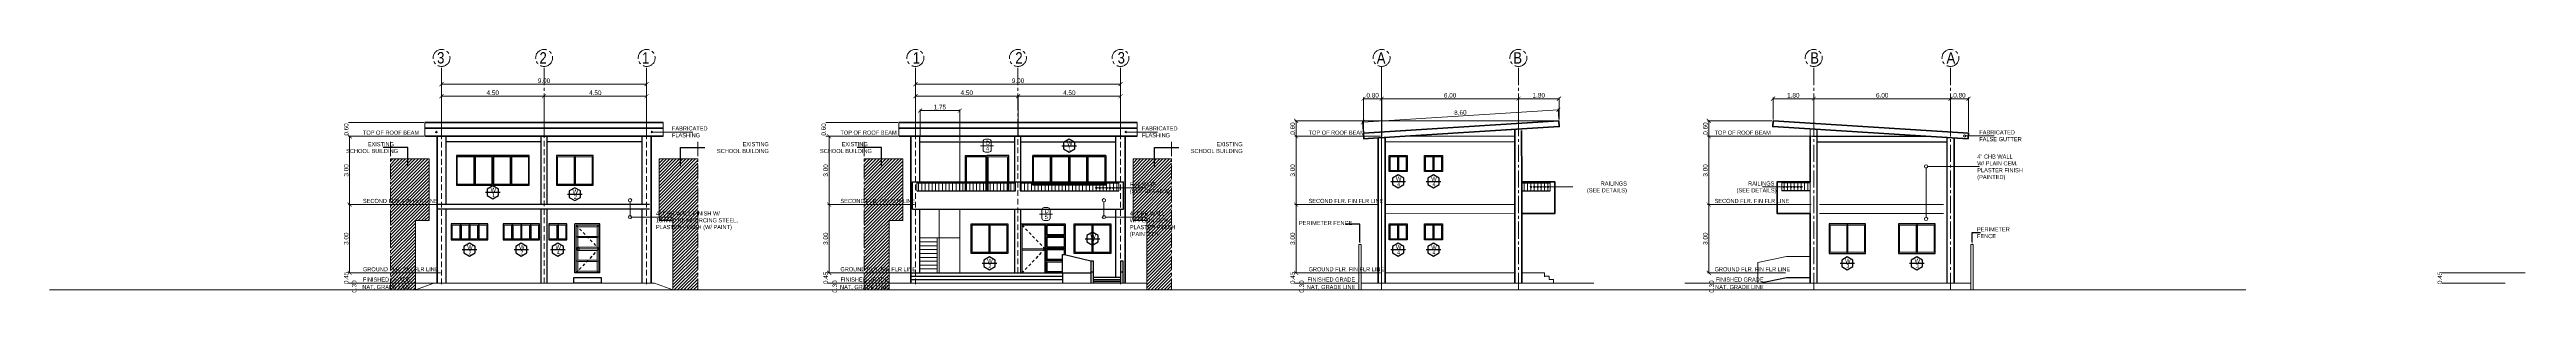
# Model space of a CAD drawing. Header units: metres. Extents: x -460 to 31334, y -1777 to 24987.
# Drawn here: x 15.8 to 124.5, y -829.6 to -818.9 of the extents above; entities that cross this region are included whole.
import ezdxf
from ezdxf import colors
from ezdxf.entities.mleader import LeaderData, LeaderLine
from ezdxf.math import Vec2, Vec3

# ---------------------------------------------------------------- set-up
doc = ezdxf.new("R2010")
doc.units = ezdxf.units.M
doc.header["$MEASUREMENT"] = 0
for name, pattern in [('CENTER', [2, 1.25, -0.25, 0.25, -0.25]), ('CENTER2', [1.125, 0.75, -0.125, 0.125, -0.125]), ('DASHED2', [0.375, 0.25, -0.125]), ('HIDDEN', [0.375, 0.25, -0.125])]:
    doc.linetypes.add(name, pattern=pattern)
doc.layers.get('Defpoints').update_dxf_attribs({"color": 2})
for name, color, linetype in [('01 FURNITURE', 8, 'Continuous'), ('Anno_Door Sched', 1, 'Continuous'), ('Anno_Flr. Level', 1, 'Continuous'), ('Anno_Win&Dr Sched', 1, 'Continuous')]:
    doc.layers.add(name, color=color, linetype=linetype)
doc.layers.add('Arch_Door', color=1, linetype='Continuous', lineweight=18)
doc.layers.add('DIM', color=8, linetype='Continuous', lineweight=5)
doc.styles.add('AN100', font='ARIALN.TTF', dxfattribs={"height": 0.25})
doc.styles.get("Standard").update_dxf_attribs({"font": 'arial.ttf'})
doc.dimstyles.new('elev', dxfattribs={"dimtxt": 0.2, "dimasz": 0.18, "dimexe": 0.05, "dimexo": 0.05, "dimgap": 0.05, "dimtad": 1, "dimzin": 0, "dimdsep": 46, "dimtxsty": 'Standard', "dimblk": 'ARCHTICK', "dimcen": 0.025, "dimclrd": 256, "dimclre": 256, "dimadec": 0, "dimazin": 0, "dimtfac": 1, "dimtix": 1, "dimtofl": 0, "dimtmove": 0, "dimatfit": 3, "dimldrblk": 'ARCHTICK', "dimfxl": 0.1, "dimtolj": 1, "dimtzin": 0, "dimlwd": -1, "dimlwe": -1, "dimarcsym": 0})
pattern_1 = [(45, (-20.79137, -1e-09), (-0.070710678, 0.070710678), [])]

# ---------------------------------------------------------------- blocks, each defined once
blk = doc.blocks.new('_ArchTick')
at = {"color": 0, "linetype": 'ByBlock', "const_width": 0.15}
blk.add_lwpolyline([(-0.5, -0.5), (0.5, 0.5)], dxfattribs=at)
blk = doc.blocks.new('*D690')
at = {"layer": 'Defpoints', "color": 0, "transparency": 16777216}
for p in [(58.34, -820.95), (53.84, -822.71), (58.34, -822.71)]:
    blk.add_point(p, dxfattribs=at)
at = {"layer": 'DIM', "transparency": 16777216}
for p, q in [((53.84, -822.66), (53.84, -820.9)), ((53.84, -820.95), (58.34, -820.95)), ((58.34, -822.66), (58.34, -820.9))]:
    blk.add_line(p, q, dxfattribs=at)
at = {"layer": 'DIM', "transparency": 16777216, "xscale": 0.18, "yscale": 0.18, "zscale": 0.18, "rotation": 180}
blk.add_blockref('_ArchTick', (53.84, -820.95), dxfattribs=at)
at = {"layer": 'DIM', "transparency": 16777216, "xscale": 0.18, "yscale": 0.18, "zscale": 0.18}
blk.add_blockref('_ArchTick', (58.34, -820.95), dxfattribs=at)
at = {"layer": 'DIM', "color": 0, "lineweight": 9, "transparency": 16777216, "insert": (56.09, -820.8), "char_height": 0.2, "attachment_point": 5}
blk.add_mtext('\\A1;4.50', dxfattribs=at)
blk = doc.blocks.new('*D691')
at = {"layer": 'Defpoints', "color": 0, "transparency": 16777216}
for p in [(58.34, -820.95), (58.34, -822.71), (62.84, -822.71)]:
    blk.add_point(p, dxfattribs=at)
at = {"layer": 'DIM', "transparency": 16777216}
for p, q in [((58.34, -822.66), (58.34, -820.9)), ((62.84, -820.95), (58.34, -820.95)), ((62.84, -822.66), (62.84, -820.9))]:
    blk.add_line(p, q, dxfattribs=at)
at = {"layer": 'DIM', "transparency": 16777216, "xscale": 0.18, "yscale": 0.18, "zscale": 0.18, "rotation": 180}
blk.add_blockref('_ArchTick', (58.34, -820.95), dxfattribs=at)
at = {"layer": 'DIM', "transparency": 16777216, "xscale": 0.18, "yscale": 0.18, "zscale": 0.18}
blk.add_blockref('_ArchTick', (62.84, -820.95), dxfattribs=at)
at = {"layer": 'DIM', "color": 0, "lineweight": 9, "transparency": 16777216, "insert": (60.59, -820.8), "char_height": 0.2, "attachment_point": 5}
blk.add_mtext('\\A1;4.50', dxfattribs=at)
blk = doc.blocks.new('*D697')
at = {"layer": 'Defpoints', "color": 0, "lineweight": 100, "transparency": 16777216}
for p in [(53.84, -825.71), (50.05, -828.71), (53.64, -828.71)]:
    blk.add_point(p, dxfattribs=at)
at = {"layer": 'DIM', "transparency": 16777216}
for p, q in [((53.79, -825.71), (50, -825.71)), ((50.05, -825.71), (50.05, -828.71)), ((53.59, -828.71), (50, -828.71))]:
    blk.add_line(p, q, dxfattribs=at)
at = {"layer": 'DIM', "transparency": 16777216, "xscale": 0.18, "yscale": 0.18, "zscale": 0.18}
for p, rotation in [((50.05, -825.71), 90), ((50.05, -828.71), 270)]:
    blk.add_blockref('_ArchTick', p, dxfattribs=dict(at, rotation=rotation))
at = {"layer": 'DIM', "color": 0, "lineweight": 9, "transparency": 16777216, "insert": (49.9, -827.21), "char_height": 0.2, "attachment_point": 5, "rotation": 90}
blk.add_mtext('\\A1;3.00', dxfattribs=at)
blk = doc.blocks.new('*D692')
at = {"layer": 'Defpoints', "color": 0, "transparency": 16777216}
for p in [(55.79, -821.58), (54.04, -822.71), (55.79, -822.96)]:
    blk.add_point(p, dxfattribs=at)
at = {"layer": 'DIM', "transparency": 16777216}
for p, q in [((54.04, -822.66), (54.04, -821.53)), ((54.04, -821.58), (55.79, -821.58)), ((55.79, -822.91), (55.79, -821.53))]:
    blk.add_line(p, q, dxfattribs=at)
at = {"layer": 'DIM', "transparency": 16777216, "xscale": 0.18, "yscale": 0.18, "zscale": 0.18, "rotation": 180}
blk.add_blockref('_ArchTick', (54.04, -821.58), dxfattribs=at)
at = {"layer": 'DIM', "transparency": 16777216, "xscale": 0.18, "yscale": 0.18, "zscale": 0.18}
blk.add_blockref('_ArchTick', (55.79, -821.58), dxfattribs=at)
at = {"layer": 'DIM', "color": 0, "lineweight": 9, "transparency": 16777216, "insert": (54.91, -821.43), "char_height": 0.2, "attachment_point": 5}
blk.add_mtext('\\A1;1.75', dxfattribs=at)
blk = doc.blocks.new('*D698')
at = {"layer": 'Defpoints', "color": 0, "transparency": 16777216}
for p in [(53.11, -822.71), (50.05, -825.71), (53.64, -825.71)]:
    blk.add_point(p, dxfattribs=at)
at = {"layer": 'DIM', "transparency": 16777216}
for p, q in [((53.06, -822.71), (50, -822.71)), ((50.05, -822.71), (50.05, -825.71)), ((53.59, -825.71), (50, -825.71))]:
    blk.add_line(p, q, dxfattribs=at)
at = {"layer": 'DIM', "transparency": 16777216, "xscale": 0.18, "yscale": 0.18, "zscale": 0.18}
for p, rotation in [((50.05, -822.71), 90), ((50.05, -825.71), 270)]:
    blk.add_blockref('_ArchTick', p, dxfattribs=dict(at, rotation=rotation))
at = {"layer": 'DIM', "color": 0, "lineweight": 9, "transparency": 16777216, "insert": (49.9, -824.21), "char_height": 0.2, "attachment_point": 5, "rotation": 90}
blk.add_mtext('\\A1;3.00', dxfattribs=at)
blk = doc.blocks.new('*D701')
at = {"layer": 'Defpoints', "color": 0, "lineweight": 100, "transparency": 16777216}
for p in [(49.96, -822.71), (53.11, -822.11), (53.11, -822.71)]:
    blk.add_point(p, dxfattribs=at)
at = {"layer": 'DIM', "transparency": 16777216}
for p, q in [((53.06, -822.11), (49.91, -822.11)), ((53.06, -822.71), (49.91, -822.71))]:
    blk.add_line(p, q, dxfattribs=at)
at = {"layer": 'DIM', "color": 0, "lineweight": 9, "transparency": 16777216, "insert": (49.81, -822.41), "char_height": 0.2, "attachment_point": 5, "rotation": 90}
blk.add_mtext('\\A1;0.60', dxfattribs=at)
blk = doc.blocks.new('*D702')
at = {"layer": 'Defpoints', "color": 0, "transparency": 16777216}
for p in [(37.54, -820.95), (37.54, -822.71), (42.04, -822.71)]:
    blk.add_point(p, dxfattribs=at)
at = {"layer": 'DIM', "transparency": 16777216}
for p, q in [((37.54, -822.66), (37.54, -820.9)), ((42.04, -820.95), (37.54, -820.95)), ((42.04, -822.66), (42.04, -820.9))]:
    blk.add_line(p, q, dxfattribs=at)
at = {"layer": 'DIM', "transparency": 16777216, "xscale": 0.18, "yscale": 0.18, "zscale": 0.18, "rotation": 180}
blk.add_blockref('_ArchTick', (37.54, -820.95), dxfattribs=at)
at = {"layer": 'DIM', "transparency": 16777216, "xscale": 0.18, "yscale": 0.18, "zscale": 0.18}
blk.add_blockref('_ArchTick', (42.04, -820.95), dxfattribs=at)
at = {"layer": 'DIM', "color": 0, "lineweight": 9, "transparency": 16777216, "insert": (39.79, -820.8), "char_height": 0.2, "attachment_point": 5}
blk.add_mtext('\\A1;4.50', dxfattribs=at)
blk = doc.blocks.new('*D703')
at = {"layer": 'Defpoints', "color": 0, "transparency": 16777216}
for p in [(37.54, -820.95), (33.04, -822.71), (37.54, -822.71)]:
    blk.add_point(p, dxfattribs=at)
at = {"layer": 'DIM', "transparency": 16777216}
for p, q in [((33.04, -822.66), (33.04, -820.9)), ((33.04, -820.95), (37.54, -820.95)), ((37.54, -822.66), (37.54, -820.9))]:
    blk.add_line(p, q, dxfattribs=at)
at = {"layer": 'DIM', "transparency": 16777216, "xscale": 0.18, "yscale": 0.18, "zscale": 0.18, "rotation": 180}
blk.add_blockref('_ArchTick', (33.04, -820.95), dxfattribs=at)
at = {"layer": 'DIM', "transparency": 16777216, "xscale": 0.18, "yscale": 0.18, "zscale": 0.18}
blk.add_blockref('_ArchTick', (37.54, -820.95), dxfattribs=at)
at = {"layer": 'DIM', "color": 0, "lineweight": 9, "transparency": 16777216, "insert": (35.29, -820.8), "char_height": 0.2, "attachment_point": 5}
blk.add_mtext('\\A1;4.50', dxfattribs=at)
blk = doc.blocks.new('*D707')
at = {"layer": 'Defpoints', "color": 0, "transparency": 16777216}
for p in [(42.04, -820.42), (33.04, -821.88), (42.04, -821.88)]:
    blk.add_point(p, dxfattribs=at)
at = {"layer": 'DIM', "transparency": 16777216}
for p, q in [((33.04, -821.83), (33.04, -820.37)), ((33.04, -820.42), (42.04, -820.42)), ((42.04, -821.83), (42.04, -820.37))]:
    blk.add_line(p, q, dxfattribs=at)
at = {"layer": 'DIM', "transparency": 16777216, "xscale": 0.18, "yscale": 0.18, "zscale": 0.18, "rotation": 180}
blk.add_blockref('_ArchTick', (33.04, -820.42), dxfattribs=at)
at = {"layer": 'DIM', "transparency": 16777216, "xscale": 0.18, "yscale": 0.18, "zscale": 0.18}
blk.add_blockref('_ArchTick', (42.04, -820.42), dxfattribs=at)
at = {"layer": 'DIM', "color": 0, "lineweight": 9, "transparency": 16777216, "insert": (37.54, -820.27), "char_height": 0.2, "attachment_point": 5}
blk.add_mtext('\\A1;9.00', dxfattribs=at)
blk = doc.blocks.new('*D708')
at = {"layer": 'Defpoints', "color": 0, "transparency": 16777216}
for p in [(62.84, -820.42), (53.84, -821.88), (62.84, -821.88)]:
    blk.add_point(p, dxfattribs=at)
at = {"layer": 'DIM', "transparency": 16777216}
for p, q in [((53.84, -821.83), (53.84, -820.37)), ((53.84, -820.42), (62.84, -820.42)), ((62.84, -821.83), (62.84, -820.37))]:
    blk.add_line(p, q, dxfattribs=at)
at = {"layer": 'DIM', "transparency": 16777216, "xscale": 0.18, "yscale": 0.18, "zscale": 0.18, "rotation": 180}
blk.add_blockref('_ArchTick', (53.84, -820.42), dxfattribs=at)
at = {"layer": 'DIM', "transparency": 16777216, "xscale": 0.18, "yscale": 0.18, "zscale": 0.18}
blk.add_blockref('_ArchTick', (62.84, -820.42), dxfattribs=at)
at = {"layer": 'DIM', "color": 0, "lineweight": 9, "transparency": 16777216, "insert": (58.34, -820.27), "char_height": 0.2, "attachment_point": 5}
blk.add_mtext('\\A1;9.00', dxfattribs=at)
blk = doc.blocks.new('*D709')
at = {"layer": 'Defpoints', "color": 0, "lineweight": 100, "transparency": 16777216}
for p in [(33.04, -825.71), (29.01, -828.71), (33.04, -828.71)]:
    blk.add_point(p, dxfattribs=at)
at = {"layer": 'DIM', "transparency": 16777216}
for p, q in [((32.99, -825.71), (28.96, -825.71)), ((29.01, -825.71), (29.01, -828.71)), ((32.99, -828.71), (28.96, -828.71))]:
    blk.add_line(p, q, dxfattribs=at)
at = {"layer": 'DIM', "transparency": 16777216, "xscale": 0.18, "yscale": 0.18, "zscale": 0.18}
for p, rotation in [((29.01, -825.71), 90), ((29.01, -828.71), 270)]:
    blk.add_blockref('_ArchTick', p, dxfattribs=dict(at, rotation=rotation))
at = {"layer": 'DIM', "color": 0, "lineweight": 9, "transparency": 16777216, "insert": (28.86, -827.21), "char_height": 0.2, "attachment_point": 5, "rotation": 90}
blk.add_mtext('\\A1;3.00', dxfattribs=at)
blk = doc.blocks.new('*D710')
at = {"layer": 'Defpoints', "color": 0, "transparency": 16777216}
for p in [(29.01, -829.16), (32.84, -829.16), (32.91, -828.71)]:
    blk.add_point(p, dxfattribs=at)
at = {"layer": 'DIM', "transparency": 16777216}
for p, q in [((32.86, -828.71), (28.96, -828.71)), ((32.79, -829.16), (28.96, -829.16))]:
    blk.add_line(p, q, dxfattribs=at)
at = {"layer": 'DIM', "color": 0, "lineweight": 9, "transparency": 16777216, "insert": (28.86, -828.93), "char_height": 0.2, "attachment_point": 5, "rotation": 90}
blk.add_mtext('\\A1;0.45', dxfattribs=at)
blk = doc.blocks.new('*D711')
at = {"layer": 'Defpoints', "color": 0, "lineweight": 100, "transparency": 16777216}
for p in [(32.31, -822.71), (29.01, -825.71), (32.84, -825.71)]:
    blk.add_point(p, dxfattribs=at)
at = {"layer": 'DIM', "transparency": 16777216}
for p, q in [((32.26, -822.71), (28.96, -822.71)), ((29.01, -822.71), (29.01, -825.71)), ((32.79, -825.71), (28.96, -825.71))]:
    blk.add_line(p, q, dxfattribs=at)
at = {"layer": 'DIM', "transparency": 16777216, "xscale": 0.18, "yscale": 0.18, "zscale": 0.18}
for p, rotation in [((29.01, -822.71), 90), ((29.01, -825.71), 270)]:
    blk.add_blockref('_ArchTick', p, dxfattribs=dict(at, rotation=rotation))
at = {"layer": 'DIM', "color": 0, "lineweight": 9, "transparency": 16777216, "insert": (28.86, -824.21), "char_height": 0.2, "attachment_point": 5, "rotation": 90}
blk.add_mtext('\\A1;3.00', dxfattribs=at)
blk = doc.blocks.new('*D712')
at = {"layer": 'Defpoints', "color": 0, "lineweight": 100, "transparency": 16777216}
for p in [(29.01, -822.71), (32.31, -822.11), (32.31, -822.71)]:
    blk.add_point(p, dxfattribs=at)
at = {"layer": 'DIM', "transparency": 16777216}
for p, q in [((32.26, -822.11), (28.96, -822.11)), ((32.26, -822.71), (28.96, -822.71))]:
    blk.add_line(p, q, dxfattribs=at)
at = {"layer": 'DIM', "color": 0, "lineweight": 9, "transparency": 16777216, "insert": (28.86, -822.41), "char_height": 0.2, "attachment_point": 5, "rotation": 90}
blk.add_mtext('\\A1;0.60', dxfattribs=at)
blk = doc.blocks.new('*D723')
at = {"layer": 'Defpoints', "color": 0, "transparency": 16777216}
for p in [(73.47, -822.09), (73.5, -822.57), (82.08, -822.03)]:
    blk.add_point(p, dxfattribs=at)
at = {"layer": 'DIM', "transparency": 16777216}
for p, q in [((82.05, -821.55), (73.47, -822.09)), ((82.07, -821.98), (82.04, -821.5)), ((73.49, -822.52), (73.46, -822.04))]:
    blk.add_line(p, q, dxfattribs=at)
at = {"layer": 'DIM', "transparency": 16777216, "xscale": 0.18, "yscale": 0.18, "zscale": 0.18}
for p, rotation in [((82.05, -821.55), 3.576334375000414), ((73.47, -822.09), 183.5763343750004)]:
    blk.add_blockref('_ArchTick', p, dxfattribs=dict(at, rotation=rotation))
at = {"layer": 'DIM', "color": 0, "lineweight": 9, "transparency": 16777216, "insert": (77.75, -821.67), "char_height": 0.2, "attachment_point": 5, "rotation": 3.5763}
blk.add_mtext('\\A1;8.60', dxfattribs=at)
blk = doc.blocks.new('*D734')
at = {"layer": 'Defpoints', "color": 0, "transparency": 16777216}
for p in [(80.3, -821.06), (74.3, -822.77), (80.3, -822.36)]:
    blk.add_point(p, dxfattribs=at)
at = {"layer": 'DIM', "transparency": 16777216}
for p, q in [((74.3, -822.72), (74.3, -821.01)), ((74.3, -821.06), (80.3, -821.06)), ((80.3, -822.31), (80.3, -821.01))]:
    blk.add_line(p, q, dxfattribs=at)
at = {"layer": 'DIM', "transparency": 16777216, "xscale": 0.18, "yscale": 0.18, "zscale": 0.18, "rotation": 180}
blk.add_blockref('_ArchTick', (74.3, -821.06), dxfattribs=at)
at = {"layer": 'DIM', "transparency": 16777216, "xscale": 0.18, "yscale": 0.18, "zscale": 0.18}
blk.add_blockref('_ArchTick', (80.3, -821.06), dxfattribs=at)
at = {"layer": 'DIM', "color": 0, "lineweight": 9, "transparency": 16777216, "insert": (77.3, -820.91), "char_height": 0.2, "attachment_point": 5}
blk.add_mtext('\\A1;6.00', dxfattribs=at)
blk = doc.blocks.new('*D724')
at = {"layer": 'Defpoints', "color": 0, "lineweight": 100, "transparency": 16777216}
for p in [(74.08, -825.71), (70.54, -828.71), (74.3, -828.71)]:
    blk.add_point(p, dxfattribs=at)
at = {"layer": 'DIM', "transparency": 16777216}
for p, q in [((74.03, -825.71), (70.49, -825.71)), ((70.54, -825.71), (70.54, -828.71)), ((74.25, -828.71), (70.49, -828.71))]:
    blk.add_line(p, q, dxfattribs=at)
at = {"layer": 'DIM', "transparency": 16777216, "xscale": 0.18, "yscale": 0.18, "zscale": 0.18}
for p, rotation in [((70.54, -825.71), 90), ((70.54, -828.71), 270)]:
    blk.add_blockref('_ArchTick', p, dxfattribs=dict(at, rotation=rotation))
at = {"layer": 'DIM', "color": 0, "lineweight": 9, "transparency": 16777216, "insert": (70.39, -827.21), "char_height": 0.2, "attachment_point": 5, "rotation": 90}
blk.add_mtext('\\A1;3.00', dxfattribs=at)
blk = doc.blocks.new('*D725')
at = {"layer": 'Defpoints', "color": 0, "lineweight": 100, "transparency": 16777216}
for p in [(74.3, -822.71), (70.54, -825.71), (74.16, -825.71)]:
    blk.add_point(p, dxfattribs=at)
at = {"layer": 'DIM', "transparency": 16777216}
for p, q in [((74.25, -822.71), (70.49, -822.71)), ((70.54, -822.71), (70.54, -825.71)), ((74.11, -825.71), (70.49, -825.71))]:
    blk.add_line(p, q, dxfattribs=at)
at = {"layer": 'DIM', "transparency": 16777216, "xscale": 0.18, "yscale": 0.18, "zscale": 0.18}
for p, rotation in [((70.54, -822.71), 90), ((70.54, -825.71), 270)]:
    blk.add_blockref('_ArchTick', p, dxfattribs=dict(at, rotation=rotation))
at = {"layer": 'DIM', "color": 0, "lineweight": 9, "transparency": 16777216, "insert": (70.39, -824.21), "char_height": 0.2, "attachment_point": 5, "rotation": 90}
blk.add_mtext('\\A1;3.00', dxfattribs=at)
blk = doc.blocks.new('*D726')
at = {"layer": 'Defpoints', "color": 0, "lineweight": 100, "transparency": 16777216}
for p in [(70.54, -822.71), (74.3, -822.71), (82.08, -822.03)]:
    blk.add_point(p, dxfattribs=at)
at = {"layer": 'DIM', "transparency": 16777216}
for p, q in [((82.03, -822.03), (70.49, -822.03)), ((74.25, -822.71), (70.49, -822.71)), ((70.54, -822.03), (70.54, -822.71))]:
    blk.add_line(p, q, dxfattribs=at)
at = {"layer": 'DIM', "transparency": 16777216, "xscale": 0.18, "yscale": 0.18, "zscale": 0.18}
for p, rotation in [((70.54, -822.03), 90), ((70.54, -822.71), 270)]:
    blk.add_blockref('_ArchTick', p, dxfattribs=dict(at, rotation=rotation))
at = {"layer": 'DIM', "color": 0, "lineweight": 9, "transparency": 16777216, "insert": (70.39, -822.37), "char_height": 0.2, "attachment_point": 5, "rotation": 90}
blk.add_mtext('\\A1;0.60', dxfattribs=at)
blk = doc.blocks.new('*D727')
at = {"layer": 'Defpoints', "color": 0, "transparency": 16777216}
for p in [(80.3, -821.06), (80.3, -822.36), (82.08, -822.03)]:
    blk.add_point(p, dxfattribs=at)
at = {"layer": 'DIM', "transparency": 16777216}
for p, q in [((80.3, -822.31), (80.3, -821.01)), ((82.08, -821.06), (80.3, -821.06)), ((82.08, -821.98), (82.08, -821.01))]:
    blk.add_line(p, q, dxfattribs=at)
at = {"layer": 'DIM', "transparency": 16777216, "xscale": 0.18, "yscale": 0.18, "zscale": 0.18, "rotation": 180}
blk.add_blockref('_ArchTick', (80.3, -821.06), dxfattribs=at)
at = {"layer": 'DIM', "transparency": 16777216, "xscale": 0.18, "yscale": 0.18, "zscale": 0.18}
blk.add_blockref('_ArchTick', (82.08, -821.06), dxfattribs=at)
at = {"layer": 'DIM', "color": 0, "lineweight": 9, "transparency": 16777216, "insert": (81.19, -820.91), "char_height": 0.2, "attachment_point": 5}
blk.add_mtext('\\A1;1.80', dxfattribs=at)
blk = doc.blocks.new('*D728')
at = {"layer": 'Defpoints', "color": 0, "transparency": 16777216}
for p in [(73.5, -821.06), (73.5, -822.57), (74.3, -822.77)]:
    blk.add_point(p, dxfattribs=at)
at = {"layer": 'DIM', "transparency": 16777216}
for p, q in [((73.5, -822.52), (73.5, -821.01)), ((74.3, -821.06), (73.5, -821.06)), ((74.3, -822.72), (74.3, -821.01))]:
    blk.add_line(p, q, dxfattribs=at)
at = {"layer": 'DIM', "transparency": 16777216, "xscale": 0.18, "yscale": 0.18, "zscale": 0.18, "rotation": 180}
blk.add_blockref('_ArchTick', (73.5, -821.06), dxfattribs=at)
at = {"layer": 'DIM', "transparency": 16777216, "xscale": 0.18, "yscale": 0.18, "zscale": 0.18}
blk.add_blockref('_ArchTick', (74.3, -821.06), dxfattribs=at)
at = {"layer": 'DIM', "color": 0, "lineweight": 9, "transparency": 16777216, "insert": (73.9, -820.91), "char_height": 0.2, "attachment_point": 5}
blk.add_mtext('\\A1;0.80', dxfattribs=at)
blk = doc.blocks.new('*D735')
at = {"layer": 'Defpoints', "color": 0, "lineweight": 100, "transparency": 16777216}
for p in [(93.26, -821.06), (93.26, -822.36), (99.26, -822.71)]:
    blk.add_point(p, dxfattribs=at)
at = {"layer": 'DIM', "transparency": 16777216}
for p, q in [((93.26, -822.31), (93.26, -821.01)), ((99.26, -821.06), (93.26, -821.06)), ((99.26, -822.66), (99.26, -821.01))]:
    blk.add_line(p, q, dxfattribs=at)
at = {"layer": 'DIM', "transparency": 16777216, "xscale": 0.18, "yscale": 0.18, "zscale": 0.18, "rotation": 180}
blk.add_blockref('_ArchTick', (93.26, -821.06), dxfattribs=at)
at = {"layer": 'DIM', "transparency": 16777216, "xscale": 0.18, "yscale": 0.18, "zscale": 0.18}
blk.add_blockref('_ArchTick', (99.26, -821.06), dxfattribs=at)
at = {"layer": 'DIM', "color": 0, "lineweight": 9, "transparency": 16777216, "insert": (96.26, -820.91), "char_height": 0.2, "attachment_point": 5}
blk.add_mtext('\\A1;6.00', dxfattribs=at)
blk = doc.blocks.new('*D729')
at = {"layer": 'Defpoints', "color": 0, "transparency": 16777216}
for p in [(93.26, -821.06), (91.47, -822.03), (93.26, -822.36)]:
    blk.add_point(p, dxfattribs=at)
at = {"layer": 'DIM', "transparency": 16777216}
for p, q in [((91.47, -821.98), (91.47, -821.01)), ((91.47, -821.06), (93.26, -821.06)), ((93.26, -822.31), (93.26, -821.01))]:
    blk.add_line(p, q, dxfattribs=at)
at = {"layer": 'DIM', "transparency": 16777216, "xscale": 0.18, "yscale": 0.18, "zscale": 0.18, "rotation": 180}
blk.add_blockref('_ArchTick', (91.47, -821.06), dxfattribs=at)
at = {"layer": 'DIM', "transparency": 16777216, "xscale": 0.18, "yscale": 0.18, "zscale": 0.18}
blk.add_blockref('_ArchTick', (93.26, -821.06), dxfattribs=at)
at = {"layer": 'DIM', "color": 0, "lineweight": 9, "transparency": 16777216, "insert": (92.36, -820.91), "char_height": 0.2, "attachment_point": 5}
blk.add_mtext('\\A1;1.80', dxfattribs=at)
blk = doc.blocks.new('*D730')
at = {"layer": 'Defpoints', "color": 0, "transparency": 16777216}
for p in [(100.05, -821.06), (99.26, -822.77), (100.05, -822.57)]:
    blk.add_point(p, dxfattribs=at)
at = {"layer": 'DIM', "transparency": 16777216}
for p, q in [((99.26, -822.72), (99.26, -821.01)), ((99.26, -821.06), (100.05, -821.06)), ((100.05, -822.52), (100.05, -821.01))]:
    blk.add_line(p, q, dxfattribs=at)
at = {"layer": 'DIM', "transparency": 16777216, "xscale": 0.18, "yscale": 0.18, "zscale": 0.18, "rotation": 180}
blk.add_blockref('_ArchTick', (99.26, -821.06), dxfattribs=at)
at = {"layer": 'DIM', "transparency": 16777216, "xscale": 0.18, "yscale": 0.18, "zscale": 0.18}
blk.add_blockref('_ArchTick', (100.05, -821.06), dxfattribs=at)
at = {"layer": 'DIM', "color": 0, "lineweight": 9, "transparency": 16777216, "insert": (99.65, -820.91), "char_height": 0.2, "attachment_point": 5}
blk.add_mtext('\\A1;0.80', dxfattribs=at)
blk = doc.blocks.new('*D731')
at = {"layer": 'Defpoints', "color": 0, "lineweight": 100, "transparency": 16777216}
for p in [(93.2, -825.71), (88.65, -828.71), (92.06, -828.71)]:
    blk.add_point(p, dxfattribs=at)
at = {"layer": 'DIM', "transparency": 16777216}
for p, q in [((93.15, -825.71), (88.6, -825.71)), ((88.65, -825.71), (88.65, -828.71)), ((92.01, -828.71), (88.6, -828.71))]:
    blk.add_line(p, q, dxfattribs=at)
at = {"layer": 'DIM', "transparency": 16777216, "xscale": 0.18, "yscale": 0.18, "zscale": 0.18}
for p, rotation in [((88.65, -825.71), 90), ((88.65, -828.71), 270)]:
    blk.add_blockref('_ArchTick', p, dxfattribs=dict(at, rotation=rotation))
at = {"layer": 'DIM', "color": 0, "lineweight": 9, "transparency": 16777216, "insert": (88.5, -827.21), "char_height": 0.2, "attachment_point": 5, "rotation": 90}
blk.add_mtext('\\A1;3.00', dxfattribs=at)
blk = doc.blocks.new('*D732')
at = {"layer": 'Defpoints', "color": 0, "lineweight": 100, "transparency": 16777216}
for p in [(93.51, -822.71), (88.65, -825.71), (93.2, -825.71)]:
    blk.add_point(p, dxfattribs=at)
at = {"layer": 'DIM', "transparency": 16777216}
for p, q in [((93.46, -822.71), (88.6, -822.71)), ((88.65, -822.71), (88.65, -825.71)), ((93.15, -825.71), (88.6, -825.71))]:
    blk.add_line(p, q, dxfattribs=at)
at = {"layer": 'DIM', "transparency": 16777216, "xscale": 0.18, "yscale": 0.18, "zscale": 0.18}
for p, rotation in [((88.65, -822.71), 90), ((88.65, -825.71), 270)]:
    blk.add_blockref('_ArchTick', p, dxfattribs=dict(at, rotation=rotation))
at = {"layer": 'DIM', "color": 0, "lineweight": 9, "transparency": 16777216, "insert": (88.5, -824.21), "char_height": 0.2, "attachment_point": 5, "rotation": 90}
blk.add_mtext('\\A1;3.00', dxfattribs=at)
blk = doc.blocks.new('*D733')
at = {"layer": 'Defpoints', "color": 0, "lineweight": 100, "transparency": 16777216}
for p in [(88.65, -822.71), (91.47, -822.03), (93.51, -822.71)]:
    blk.add_point(p, dxfattribs=at)
at = {"layer": 'DIM', "transparency": 16777216}
for p, q in [((91.42, -822.03), (88.6, -822.03)), ((93.46, -822.71), (88.6, -822.71)), ((88.65, -822.03), (88.65, -822.71))]:
    blk.add_line(p, q, dxfattribs=at)
at = {"layer": 'DIM', "transparency": 16777216, "xscale": 0.18, "yscale": 0.18, "zscale": 0.18}
for p, rotation in [((88.65, -822.03), 90), ((88.65, -822.71), 270)]:
    blk.add_blockref('_ArchTick', p, dxfattribs=dict(at, rotation=rotation))
at = {"layer": 'DIM', "color": 0, "lineweight": 9, "transparency": 16777216, "insert": (88.5, -822.37), "char_height": 0.2, "attachment_point": 5, "rotation": 90}
blk.add_mtext('\\A1;0.60', dxfattribs=at)
blk = doc.blocks.new('Door')
at = {"layer": 'Anno_Door Sched', "lineweight": 9, "ltscale": 0.5}
blk.add_line((12.788, 558.385), (12.372, 558.385), dxfattribs=at)
at = {"layer": 'Anno_Door Sched', "lineweight": 9}
blk.add_lwpolyline([(12.524, 558.591), (12.637, 558.591, -0.414214), (12.71, 558.518), (12.71, 558.251, -0.414214), (12.637, 558.178), (12.524, 558.178, -0.414214), (12.451, 558.251), (12.451, 558.518, -0.414214)], format="xyb", close=True, dxfattribs=at)
at = {"layer": 'Anno_Door Sched', "linetype": 'Continuous', "insert": (12.538, 558.542), "char_height": 0.133, "width": 0.06509, "attachment_point": 1, "style": 'AN100'}
blk.add_mtext('D', dxfattribs=at)
blk = doc.blocks.new('*D1049')
at = {"layer": 'Defpoints', "color": 0, "transparency": 16777216}
for p in [(50.05, -829.16), (53.64, -829.16), (53.71, -828.71)]:
    blk.add_point(p, dxfattribs=at)
at = {"layer": 'DIM', "transparency": 16777216}
for p, q in [((53.66, -828.71), (50, -828.71)), ((53.59, -829.16), (50, -829.16))]:
    blk.add_line(p, q, dxfattribs=at)
at = {"layer": 'DIM', "color": 0, "lineweight": 9, "transparency": 16777216, "insert": (49.9, -828.93), "char_height": 0.2, "attachment_point": 5, "rotation": 90}
blk.add_mtext('\\A1;0.45', dxfattribs=at)
blk = doc.blocks.new('*D1050')
at = {"layer": 'Defpoints', "color": 0, "transparency": 16777216}
for p in [(32.84, -829.16), (29.36, -829.46), (31.89, -829.46)]:
    blk.add_point(p, dxfattribs=at)
at = {"layer": 'DIM', "transparency": 16777216}
for p, q in [((32.79, -829.16), (29.31, -829.16)), ((31.84, -829.46), (29.31, -829.46))]:
    blk.add_line(p, q, dxfattribs=at)
at = {"layer": 'DIM', "color": 0, "lineweight": 9, "transparency": 16777216, "insert": (29.21, -829.31), "char_height": 0.2, "attachment_point": 5, "rotation": 90}
blk.add_mtext('\\A1;0.30', dxfattribs=at)
blk = doc.blocks.new('*D1051')
at = {"layer": 'Defpoints', "color": 0, "transparency": 16777216}
for p in [(53.64, -829.16), (50.45, -829.46), (52.69, -829.46)]:
    blk.add_point(p, dxfattribs=at)
at = {"layer": 'DIM', "transparency": 16777216}
for p, q in [((53.59, -829.16), (50.4, -829.16)), ((52.64, -829.46), (50.4, -829.46))]:
    blk.add_line(p, q, dxfattribs=at)
at = {"layer": 'DIM', "color": 0, "lineweight": 9, "transparency": 16777216, "insert": (50.3, -829.31), "char_height": 0.2, "attachment_point": 5, "rotation": 90}
blk.add_mtext('\\A1;0.30', dxfattribs=at)
blk = doc.blocks.new('*D1052')
at = {"layer": 'Defpoints', "color": 0, "transparency": 16777216}
for p in [(70.54, -829.16), (73.3, -829.16), (74.19, -828.71)]:
    blk.add_point(p, dxfattribs=at)
at = {"layer": 'DIM', "transparency": 16777216}
for p, q in [((74.14, -828.71), (70.49, -828.71)), ((73.25, -829.16), (70.49, -829.16))]:
    blk.add_line(p, q, dxfattribs=at)
at = {"layer": 'DIM', "color": 0, "lineweight": 9, "transparency": 16777216, "insert": (70.39, -828.93), "char_height": 0.2, "attachment_point": 5, "rotation": 90}
blk.add_mtext('\\A1;0.45', dxfattribs=at)
blk = doc.blocks.new('*D1053')
at = {"layer": 'Defpoints', "color": 0, "transparency": 16777216}
for p in [(73.3, -829.16), (70.94, -829.46), (73.17, -829.46)]:
    blk.add_point(p, dxfattribs=at)
at = {"layer": 'DIM', "transparency": 16777216}
for p, q in [((73.25, -829.16), (70.89, -829.16)), ((73.12, -829.46), (70.89, -829.46))]:
    blk.add_line(p, q, dxfattribs=at)
at = {"layer": 'DIM', "color": 0, "lineweight": 9, "transparency": 16777216, "insert": (70.79, -829.31), "char_height": 0.2, "attachment_point": 5, "rotation": 90}
blk.add_mtext('\\A1;0.30', dxfattribs=at)
blk = doc.blocks.new('*D1055')
at = {"layer": 'Defpoints', "color": 0, "transparency": 16777216}
for p in [(120.88, -829.16), (123.64, -829.16), (124.53, -828.71)]:
    blk.add_point(p, dxfattribs=at)
at = {"layer": 'DIM', "transparency": 16777216}
for p, q in [((124.48, -828.71), (120.83, -828.71)), ((123.59, -829.16), (120.83, -829.16))]:
    blk.add_line(p, q, dxfattribs=at)
at = {"layer": 'DIM', "color": 0, "lineweight": 9, "transparency": 16777216, "insert": (120.73, -828.93), "char_height": 0.2, "attachment_point": 5, "rotation": 90}
blk.add_mtext('\\A1;0.45', dxfattribs=at)
blk = doc.blocks.new('*D1054')
at = {"layer": 'Defpoints', "color": 0, "transparency": 16777216}
for p in [(91.46, -829.16), (88.93, -829.46), (91.33, -829.46)]:
    blk.add_point(p, dxfattribs=at)
at = {"layer": 'DIM', "transparency": 16777216}
for p, q in [((91.41, -829.16), (88.88, -829.16)), ((91.28, -829.46), (88.88, -829.46))]:
    blk.add_line(p, q, dxfattribs=at)
at = {"layer": 'DIM', "color": 0, "lineweight": 9, "transparency": 16777216, "insert": (88.78, -829.31), "char_height": 0.2, "attachment_point": 5, "rotation": 90}
blk.add_mtext('\\A1;0.30', dxfattribs=at)

msp = doc.modelspace()

# ---------------------------------------------------------------- hatches: boundary and pattern name
at = {"lineweight": 9, "true_color": 0xa8a8a8, "transparency": 33554618}
h = msp.add_hatch(dxfattribs=at)
h.set_pattern_fill('ANSI31', color=253, scale=0.8)
h.set_pattern_definition(pattern_1)
h.paths.add_polyline_path([(30.80235, -823.70801), (30.80235, -829.45801), (31.89394, -829.45801), (31.89394, -826.40801), (32.49394, -826.40801), (32.49394, -823.70801)])
h = msp.add_hatch(dxfattribs=at)
h.set_pattern_fill('ANSI31', color=253, scale=0.8)
h.set_pattern_definition(pattern_1)
h.paths.add_polyline_path([(44.28552, -823.70801), (44.28552, -829.45801), (43.19394, -829.45801), (43.19394, -826.40801), (42.59394, -826.40801), (42.59394, -823.70801)])
h = msp.add_hatch(dxfattribs=at)
h.set_pattern_fill('ANSI31', color=253, scale=0.8)
h.paths.add_polyline_path([(51.59373, -823.70801), (51.59373, -829.45801), (52.68531, -829.45801), (52.68531, -826.40801), (53.28531, -826.40801), (53.28531, -823.70801)])
h = msp.add_hatch(dxfattribs=at)
h.set_pattern_fill('ANSI31', color=253, scale=0.8)
h.paths.add_polyline_path([(65.07689, -823.70801), (65.07689, -829.45801), (63.98531, -829.45801), (63.98531, -826.40801), (63.38531, -826.40801), (63.38531, -823.70801)])

# ---------------------------------------------------------------- linework, layer by layer
for p, q in [((42.24394, -822.70801), (42.77394, -822.70801)), ((53.63531, -822.70801), (53.10531, -822.70801)), ((33.69394, -823.55801), (36.89394, -823.55801)), ((62.18531, -823.55801), (58.98531, -823.55801)), ((53.70531, -825.90801), (53.70531, -824.70801)), ((62.96531, -825.90801), (62.96531, -824.70801))]:
    msp.add_line(p, q)
at = {"color": 8, "linetype": 'DASHED2', "ltscale": 0.5}
for p, q in [((38.94394, -826.60801), (39.94394, -827.65801)), ((58.51531, -826.60801), (59.51531, -827.65801)), ((39.94394, -827.65801), (38.94394, -828.70801)), ((59.51531, -827.65801), (58.51531, -828.70801))]:
    msp.add_line(p, q, dxfattribs=at)
at = {"lineweight": 9}
msp.add_line((112.22333, -829.45801), (15.84141, -829.45801), dxfattribs=at)
at = {"color": 253, "linetype": 'CENTER', "lineweight": 9, "ltscale": 0.5, "true_color": 0xa8a8a8}
for points in [[(30.80235, -822.95695), (30.80235, -829.45801)], [(44.28552, -822.95695), (44.28552, -829.45801)], [(51.59373, -822.95695), (51.59373, -829.45801)], [(65.07689, -822.95695), (65.07689, -829.45801)]]:
    msp.add_lwpolyline(points, dxfattribs=at)
at = {"color": 8, "lineweight": 9, "true_color": 0x808080}
for points in [[(30.80235, -829.45801), (31.89394, -829.45801), (31.89394, -826.40801), (32.49394, -826.40801), (32.49394, -823.70801), (30.80235, -823.70801)], [(51.59373, -829.45801), (52.68531, -829.45801), (52.68531, -826.40801), (53.28531, -826.40801), (53.28531, -823.70801), (51.59373, -823.70801)], [(73.29509, -829.45801), (73.29509, -827.45801), (73.39509, -827.45801), (73.39509, -829.45801)], [(100.15522, -829.45801), (100.15522, -827.45801), (100.25522, -827.45801), (100.25522, -829.45801)], [(62.83531, -829.00801), (61.63531, -829.00801)], [(62.83531, -829.05801), (61.63531, -829.05801)], [(62.83531, -829.10801), (61.63531, -829.10801)], [(62.83531, -829.15801), (61.63531, -829.15801)]]:
    msp.add_lwpolyline(points, dxfattribs=at)
at = {"color": 8, "lineweight": 18, "true_color": 0x808080}
for points in [[(44.28552, -829.45801), (43.19394, -829.45801), (43.19394, -826.40801), (42.59394, -826.40801), (42.59394, -823.70801), (44.28552, -823.70801)], [(65.07689, -829.45801), (63.98531, -829.45801), (63.98531, -826.40801), (63.38531, -826.40801), (63.38531, -823.70801), (65.07689, -823.70801)]]:
    msp.add_lwpolyline(points, dxfattribs=at)
at = {"color": 3, "linetype": 'HIDDEN', "ltscale": 10, "true_color": 0x14ff14}
msp.add_lwpolyline([(90.85522, -829.15801), (92.05522, -828.90801), (93.10255, -828.90801)], dxfattribs=at)
at = {"layer": '01 FURNITURE', "color": 18, "linetype": 'CENTER2', "lineweight": 9, "true_color": 0x000000}
for p, q in [((33.04394, -822.70801), (33.04394, -819.64192)), ((37.54394, -822.70801), (37.54394, -819.64192)), ((42.04394, -822.70801), (42.04394, -819.64192)), ((53.83531, -822.70801), (53.83531, -819.64192)), ((58.33531, -822.70801), (58.33531, -819.64192)), ((62.83531, -822.70801), (62.83531, -819.64192)), ((80.29509, -829.45801), (80.29509, -819.64192)), ((93.25522, -829.45801), (93.25522, -819.64192)), ((99.25522, -829.45801), (99.25522, -819.64192))]:
    msp.add_line(p, q, dxfattribs=at)
at = {"layer": '01 FURNITURE', "color": 250, "lineweight": 9}
for p, q in [((74.29509, -829.45801), (74.29509, -819.64192)), ((74.29509, -822.70831), (74.29509, -822.67051)), ((99.25522, -822.70831), (99.25522, -822.67051)), ((55.78531, -825.10801), (55.78531, -822.95801)), ((53.90531, -825.10801), (53.90531, -824.70801)), ((58.23531, -825.10801), (58.23531, -824.70801)), ((58.43531, -825.10801), (58.43531, -824.70801)), ((62.76531, -825.10801), (62.76531, -824.70801)), ((80.44509, -825.10801), (80.44509, -824.70801)), ((81.69242, -825.10801), (81.69242, -824.70801)), ((81.89242, -826.10801), (81.89242, -824.70801)), ((91.65522, -826.10801), (91.65522, -824.70801)), ((91.85522, -825.10801), (91.85522, -824.70801)), ((93.10255, -825.70801), (93.10255, -824.70801)), ((54.87281, -828.70801), (54.87281, -825.90801)), ((55.78531, -828.70801), (55.78531, -825.90801)), ((93.10255, -828.70801), (93.10255, -826.10801)), ((54.03531, -827.17801), (55.78531, -827.17801)), ((54.03531, -827.34801), (54.79781, -827.34801)), ((54.03531, -827.51801), (54.79781, -827.51801)), ((54.03531, -827.68801), (54.79781, -827.68801)), ((54.03531, -827.85801), (54.79781, -827.85801)), ((54.03531, -828.02801), (54.79781, -828.02801)), ((54.03531, -828.19801), (54.79781, -828.19801)), ((54.79781, -828.70801), (54.79781, -827.17801)), ((54.03531, -828.36801), (54.79781, -828.36801)), ((54.03531, -828.53801), (54.79781, -828.53801)), ((81.44242, -828.87801), (81.44242, -828.70801))]:
    msp.add_line(p, q, dxfattribs=at)
at = {"layer": '01 FURNITURE', "color": 4, "lineweight": 40}
for p, q in [((42.77394, -822.10801), (32.31394, -822.10801)), ((42.77394, -822.35801), (32.31394, -822.35801)), ((42.77394, -822.70801), (32.31394, -822.70801)), ((53.10531, -822.10801), (63.56531, -822.10801)), ((53.10531, -822.35801), (63.56531, -822.35801)), ((53.10531, -822.70801), (63.56531, -822.70801)), ((73.71068, -822.80782), (80.91068, -822.35782)), ((80.14509, -829.15801), (80.14509, -822.40567)), ((80.44509, -826.10801), (80.44509, -824.70801))]:
    msp.add_line(p, q, dxfattribs=at)
at = {"layer": '01 FURNITURE', "color": 4, "lineweight": 9}
for p, q in [((32.31394, -822.70801), (32.31394, -822.10801)), ((42.77394, -822.70801), (42.77394, -822.10801)), ((53.10531, -822.70801), (53.10531, -822.10801)), ((63.56531, -822.70801), (63.56531, -822.10801)), ((73.69509, -822.55831), (80.89509, -822.10831)), ((99.85522, -822.55831), (92.65522, -822.10831)), ((93.10255, -826.10801), (93.10255, -822.38675))]:
    msp.add_line(p, q, dxfattribs=at)
at = {"layer": '01 FURNITURE', "color": 250, "linetype": 'DASHED2', "lineweight": 9}
for p, q in [((33.04394, -829.20801), (33.04394, -822.70801)), ((37.54394, -829.15801), (37.54394, -822.70801)), ((42.04394, -829.20801), (42.04394, -822.70801)), ((53.83531, -829.20801), (53.83531, -822.70801)), ((58.33531, -828.70801), (58.33531, -822.70801)), ((62.83531, -829.20801), (62.83531, -822.70801)), ((75.70444, -822.70831), (75.70444, -822.70801)), ((97.84586, -822.70831), (97.84586, -822.70801))]:
    msp.add_line(p, q, dxfattribs=at)
at = {"layer": '01 FURNITURE', "color": 1, "lineweight": 30}
for p, q in [((33.24394, -825.70801), (33.24394, -822.70801)), ((37.41394, -825.70801), (37.41394, -822.70801)), ((37.67394, -825.70801), (37.67394, -822.70801)), ((41.84394, -825.70801), (41.84394, -822.70801)), ((54.03531, -824.70801), (54.03531, -822.70801)), ((58.20531, -824.70801), (58.20531, -822.70801)), ((58.46531, -824.70801), (58.46531, -822.70801)), ((62.63531, -824.70801), (62.63531, -822.70801)), ((37.41394, -822.95801), (33.24394, -822.95801)), ((41.84394, -822.95801), (37.67394, -822.95801)), ((54.03531, -822.95801), (58.20531, -822.95801)), ((56.03421, -823.55801), (56.98421, -823.55801)), ((56.03421, -825.10801), (56.03421, -823.55801)), ((57.93421, -823.55801), (56.98421, -823.55801)), ((56.98421, -825.10801), (56.98421, -823.55801)), ((57.93421, -825.10801), (57.93421, -823.55801)), ((58.46531, -822.95801), (62.63531, -822.95801)), ((42.17394, -825.70801), (32.84394, -825.70801)), ((42.17394, -825.90801), (32.84394, -825.90801)), ((33.24394, -829.15801), (33.24394, -825.90801)), ((37.41394, -829.15801), (37.41394, -825.90801)), ((37.67394, -829.15801), (37.67394, -825.90801)), ((41.84394, -829.15801), (41.84394, -825.90801)), ((53.70531, -825.90801), (62.96531, -825.90801)), ((53.90531, -825.10801), (58.23531, -825.10801)), ((54.03531, -828.70801), (54.03531, -825.90801)), ((58.20531, -828.70801), (58.20531, -825.90801)), ((58.43531, -825.10801), (62.76531, -825.10801)), ((58.46531, -828.70801), (58.46531, -825.90801)), ((62.63531, -828.90801), (62.63531, -825.90801)), ((80.44509, -825.10801), (81.69242, -825.10801)), ((93.10255, -825.10801), (91.85522, -825.10801)), ((39.99394, -826.55801), (38.89394, -826.55801)), ((38.89394, -828.70801), (38.89394, -826.55801)), ((39.99394, -828.70801), (39.99394, -826.55801)), ((58.46531, -826.55801), (59.56531, -826.55801)), ((58.46531, -828.70801), (58.46531, -826.55801)), ((59.56531, -828.70801), (59.56531, -826.55801)), ((60.41531, -827.63301), (59.56531, -827.63301)), ((39.99394, -828.70801), (38.89394, -828.70801)), ((53.63531, -828.70801), (60.28531, -828.70801)), ((53.63531, -828.85801), (60.28531, -828.85801)), ((53.63531, -829.00801), (60.28531, -829.00801))]:
    msp.add_line(p, q, dxfattribs=at)
at = {"layer": '01 FURNITURE', "color": 18, "lineweight": 9, "true_color": 0x000000}
for p, q in [((42.30365, -822.52335), (44.0638, -822.52335)), ((63.09502, -822.52335), (64.46207, -822.52335)), ((99.88194, -822.69547), (101.17468, -822.69547)), ((80.9283, -824.93301), (82.68845, -824.93301)), ((92.772, -824.93301), (91.01185, -824.93301)), ((61.77531, -824.97629), (63.93545, -824.97629))]:
    msp.add_line(p, q, dxfattribs=at)
at = {"layer": '01 FURNITURE', "color": 1, "lineweight": 20}
for p, q in [((80.14509, -822.70831), (75.30289, -822.70831)), ((80.14509, -822.95831), (74.44509, -822.95831)), ((74.99509, -823.60801), (74.99509, -824.20801)), ((75.04509, -823.60801), (75.04509, -824.20801)), ((76.54509, -823.60801), (76.54509, -824.20801)), ((76.59509, -823.60801), (76.59509, -824.20801)), ((74.44509, -825.70801), (80.14509, -825.70801)), ((98.94586, -825.70801), (93.50255, -825.70801)), ((74.44509, -826.11465), (80.14491, -826.10801)), ((74.99509, -826.60801), (74.99509, -827.20801)), ((75.04509, -826.60801), (75.04509, -827.20801)), ((76.54509, -826.60801), (76.54509, -827.20801)), ((76.59509, -826.60801), (76.59509, -827.20801)), ((98.94586, -826.10801), (93.50255, -826.10801))]:
    msp.add_line(p, q, dxfattribs=at)
at = {"layer": '01 FURNITURE', "color": 4, "lineweight": 30}
for p, q in [((93.20522, -822.70831), (98.24741, -822.70831)), ((93.40522, -829.15801), (93.40242, -822.40549)), ((99.10522, -829.15801), (99.10522, -822.75196)), ((34.49394, -823.55801), (34.49394, -824.85801)), ((35.29394, -823.55801), (35.29394, -824.85801)), ((36.09394, -823.55801), (36.09394, -824.85801)), ((59.78531, -823.55801), (59.78531, -824.85801)), ((60.58531, -823.55801), (60.58531, -824.85801)), ((61.38531, -823.55801), (61.38531, -824.85801)), ((93.40266, -822.95831), (99.10522, -822.95831))]:
    msp.add_line(p, q, dxfattribs=at)
at = {"layer": '01 FURNITURE', "color": 3, "lineweight": 30}
for p, q in [((38.89394, -823.55801), (38.89394, -824.85801)), ((75.02009, -823.55801), (75.02009, -824.25801)), ((76.57009, -823.55801), (76.57009, -824.25801)), ((53.70531, -824.70801), (62.96531, -824.70801)), ((53.90531, -824.75801), (58.23531, -824.75801)), ((58.43531, -824.75801), (62.76531, -824.75801)), ((80.44509, -824.75801), (81.69242, -824.75801)), ((93.10255, -824.75801), (91.85522, -824.75801)), ((33.86894, -826.55801), (33.86894, -827.25801)), ((34.26894, -826.55801), (34.26894, -827.25801)), ((34.66894, -826.55801), (34.66894, -827.25801)), ((36.14394, -826.55801), (36.14394, -827.25801)), ((36.54394, -826.55801), (36.54394, -827.25801)), ((36.94394, -826.55801), (36.94394, -827.25801)), ((38.14394, -826.55801), (38.14394, -827.25801)), ((57.08531, -826.55801), (57.08531, -827.85801)), ((61.61031, -826.55801), (61.61031, -827.85801)), ((75.02009, -826.55801), (75.02009, -827.25801)), ((76.57009, -826.55801), (76.57009, -827.25801)), ((94.73023, -826.55801), (94.73023, -827.85801)), ((97.78022, -826.55801), (97.78022, -827.85801))]:
    msp.add_line(p, q, dxfattribs=at)
at = {"layer": '01 FURNITURE', "color": 3, "lineweight": 20}
for p, q in [((56.08421, -823.60801), (56.93421, -823.60801)), ((56.08421, -825.10801), (56.08421, -823.60801)), ((56.93421, -825.10801), (56.93421, -823.60801)), ((56.98421, -825.10801), (56.98421, -823.60801)), ((56.98421, -825.10801), (56.98421, -823.60801)), ((56.98421, -825.10801), (56.98421, -823.60801)), ((57.88421, -823.60801), (57.03421, -823.60801)), ((57.03421, -825.10801), (57.03421, -823.60801)), ((57.88421, -825.10801), (57.88421, -823.60801)), ((39.94394, -826.60801), (38.94394, -826.60801)), ((38.94394, -828.70801), (38.94394, -826.60801)), ((39.01894, -826.68301), (38.94394, -826.60801)), ((38.94394, -827.13301), (39.01894, -827.10801)), ((39.86894, -826.68301), (39.01894, -826.68301)), ((39.01894, -827.10801), (39.01894, -826.68301)), ((39.86894, -827.10801), (39.01894, -827.10801)), ((39.86894, -826.68301), (39.94394, -826.60801)), ((39.86894, -827.10801), (39.86894, -826.68301)), ((39.94394, -827.13301), (39.86894, -827.10801)), ((39.94394, -828.70801), (39.94394, -826.60801)), ((58.51531, -826.60801), (59.51531, -826.60801)), ((58.51531, -828.70801), (58.51531, -826.60801)), ((59.51531, -828.70801), (59.51531, -826.60801)), ((38.94394, -827.13301), (39.01894, -827.15801)), ((39.01894, -827.58301), (38.94394, -827.65801)), ((39.01671, -827.65801), (38.94394, -827.65801)), ((38.94394, -827.65801), (39.01894, -827.73301)), ((38.94394, -828.18301), (39.01894, -828.15801)), ((38.94394, -828.18301), (39.01894, -828.20801)), ((39.01894, -827.58301), (39.01894, -827.15801)), ((39.86894, -827.15801), (39.01894, -827.15801)), ((39.86894, -827.58301), (39.01894, -827.58301)), ((39.01894, -828.15801), (39.01894, -827.73301)), ((39.86894, -827.73301), (39.01894, -827.73301)), ((39.86894, -828.15801), (39.01894, -828.15801)), ((39.01894, -828.63301), (39.01894, -828.20801)), ((39.86894, -828.20801), (39.01894, -828.20801)), ((39.94394, -827.65801), (39.09004, -827.65801)), ((39.94394, -827.13301), (39.86894, -827.15801)), ((39.86894, -827.58301), (39.86894, -827.15801)), ((39.94394, -827.65801), (39.86894, -827.58301)), ((39.86894, -827.73301), (39.94394, -827.65801)), ((39.86894, -828.15801), (39.86894, -827.73301)), ((39.94394, -828.18301), (39.86894, -828.15801)), ((39.94394, -828.18301), (39.86894, -828.20801)), ((39.86894, -828.63301), (39.86894, -828.20801)), ((38.94394, -828.70801), (39.01894, -828.63301)), ((39.86894, -828.63301), (39.01894, -828.63301)), ((39.94394, -828.70801), (39.86894, -828.63301))]:
    msp.add_line(p, q, dxfattribs=at)
at = {"layer": '01 FURNITURE', "color": 4, "lineweight": 20}
for p, q in [((53.97031, -825.10801), (53.97031, -824.75801)), ((54.12031, -825.10801), (54.12031, -824.75801)), ((54.27031, -825.10801), (54.27031, -824.75801)), ((54.42031, -825.10801), (54.42031, -824.75801)), ((54.57031, -825.10801), (54.57031, -824.75801)), ((54.72031, -825.10801), (54.72031, -824.75801)), ((54.87031, -825.10801), (54.87031, -824.75801)), ((55.02031, -825.10801), (55.02031, -824.75801)), ((55.17031, -825.10801), (55.17031, -824.75801)), ((55.32031, -825.10801), (55.32031, -824.75801)), ((55.47031, -825.10801), (55.47031, -824.75801)), ((55.62031, -825.10801), (55.62031, -824.75801)), ((55.77031, -825.10801), (55.77031, -824.75801)), ((55.92031, -825.10801), (55.92031, -824.75801)), ((56.07031, -825.10801), (56.07031, -824.75801)), ((56.22031, -825.10801), (56.22031, -824.75801)), ((56.37031, -825.10801), (56.37031, -824.75801)), ((56.52031, -825.10801), (56.52031, -824.75801)), ((56.67031, -825.10801), (56.67031, -824.75801)), ((56.82031, -825.10801), (56.82031, -824.75801)), ((56.97031, -825.10801), (56.97031, -824.75801)), ((57.12031, -825.10801), (57.12031, -824.75801)), ((57.27031, -825.10801), (57.27031, -824.75801)), ((57.42031, -825.10801), (57.42031, -824.75801)), ((57.57031, -825.10801), (57.57031, -824.75801)), ((57.72031, -825.10801), (57.72031, -824.75801)), ((57.87031, -825.10801), (57.87031, -824.75801)), ((58.02031, -825.10801), (58.02031, -824.75801)), ((58.17031, -825.10801), (58.17031, -824.75801)), ((58.47531, -825.10801), (58.47531, -824.75801)), ((58.62531, -825.10801), (58.62531, -824.75801)), ((58.77531, -825.10801), (58.77531, -824.75801)), ((58.92531, -825.10801), (58.92531, -824.75801)), ((59.07531, -825.10801), (59.07531, -824.75801)), ((59.22531, -825.10801), (59.22531, -824.75801)), ((59.37531, -825.10801), (59.37531, -824.75801)), ((59.52531, -825.10801), (59.52531, -824.75801)), ((59.67531, -825.10801), (59.67531, -824.75801)), ((59.82531, -825.10801), (59.82531, -824.75801)), ((59.97531, -825.10801), (59.97531, -824.75801)), ((60.12531, -825.10801), (60.12531, -824.75801)), ((60.27531, -825.10801), (60.27531, -824.75801)), ((60.42531, -825.10801), (60.42531, -824.75801)), ((60.57531, -825.10801), (60.57531, -824.75801)), ((60.72531, -825.10801), (60.72531, -824.75801)), ((60.87531, -825.10801), (60.87531, -824.75801)), ((61.02531, -825.10801), (61.02531, -824.75801)), ((61.17531, -825.10801), (61.17531, -824.75801)), ((61.32531, -825.10801), (61.32531, -824.75801)), ((61.47531, -825.10801), (61.47531, -824.75801)), ((61.62531, -825.10801), (61.62531, -824.75801)), ((61.77531, -825.10801), (61.77531, -824.75801)), ((61.92531, -825.10801), (61.92531, -824.75801)), ((62.07531, -825.10801), (62.07531, -824.75801)), ((62.22531, -825.10801), (62.22531, -824.75801)), ((62.37531, -825.10801), (62.37531, -824.75801)), ((62.52531, -825.10801), (62.52531, -824.75801)), ((62.67531, -825.10801), (62.67531, -824.75801)), ((80.54509, -825.10801), (80.54509, -824.75801)), ((80.69509, -825.10801), (80.69509, -824.75801)), ((80.84509, -825.10801), (80.84509, -824.75801)), ((80.99509, -825.10801), (80.99509, -824.75801)), ((81.14509, -825.10801), (81.14509, -824.75801)), ((81.29509, -825.10801), (81.29509, -824.75801)), ((81.44509, -825.10801), (81.44509, -824.75801)), ((81.59509, -825.10801), (81.59509, -824.75801)), ((91.95255, -825.10801), (91.95255, -824.75801)), ((92.10255, -825.10801), (92.10255, -824.75801)), ((92.25255, -825.10801), (92.25255, -824.75801)), ((92.40255, -825.10801), (92.40255, -824.75801)), ((92.55255, -825.10801), (92.55255, -824.75801)), ((92.70255, -825.10801), (92.70255, -824.75801)), ((92.85255, -825.10801), (92.85255, -824.75801)), ((93.00255, -825.10801), (93.00255, -824.75801))]:
    msp.add_line(p, q, dxfattribs=at)
at = {"layer": '01 FURNITURE', "color": 1, "lineweight": 9}
for p, q in [((42.38997, -829.15801), (32.69791, -829.15801)), ((63.98531, -829.15801), (52.68531, -829.15801)), ((53.48928, -829.15801), (63.18134, -829.15801)), ((73.39509, -829.15801), (83.59933, -829.15801)), ((74.44509, -828.70801), (80.14509, -828.70801)), ((100.15522, -829.15801), (87.60168, -829.15801))]:
    msp.add_line(p, q, dxfattribs=at)
at = {"layer": '01 FURNITURE', "color": 4, "lineweight": 40}
for points in [[(32.84394, -829.15801), (32.84394, -822.70801)], [(42.24394, -829.15801), (42.24394, -822.70801)], [(53.63531, -829.15801), (53.63531, -822.70801)], [(63.03531, -829.15801), (63.03531, -822.70801)], [(74.14509, -822.78089), (73.51224, -822.82022), (73.49664, -822.57071), (82.07672, -822.03445), (82.09232, -822.28397), (79.29549, -822.45877)], [(74.14509, -829.15801), (74.14509, -822.77129)], [(74.44509, -829.15801), (74.44509, -822.77129)], [(80.43613, -822.45877), (80.44509, -824.70801), (81.89242, -824.70801), (81.89242, -826.10801), (80.44509, -826.10801), (80.44509, -829.15801)], [(93.10255, -822.70801), (93.10255, -824.70801), (91.65522, -824.70801), (91.65522, -826.10801), (93.10255, -826.10801), (93.10255, -829.15801)], [(99.41458, -829.15801), (99.41458, -822.77129)]]:
    msp.add_lwpolyline(points, dxfattribs=at)
msp.add_lwpolyline([(100.03807, -822.82022), (100.05366, -822.57071), (91.47358, -822.03445), (91.45799, -822.28397)], close=True, dxfattribs=at)
at = {"layer": '01 FURNITURE', "color": 3, "lineweight": 30}
for points in [[(36.89394, -823.55801), (33.69394, -823.55801), (33.69394, -824.85801), (36.89394, -824.85801)], [(39.69394, -823.55801), (38.09394, -823.55801), (38.09394, -824.85801), (39.69394, -824.85801)], [(58.98531, -823.55801), (62.18531, -823.55801), (62.18531, -824.85801), (58.98531, -824.85801)], [(74.62009, -823.55801), (75.42009, -823.55801), (75.42009, -824.25801), (74.62009, -824.25801)], [(76.17009, -823.55801), (76.97009, -823.55801), (76.97009, -824.25801), (76.17009, -824.25801)], [(35.06894, -826.55801), (33.46894, -826.55801), (33.46894, -827.25801), (35.06894, -827.25801)], [(37.34394, -826.55801), (35.74394, -826.55801), (35.74394, -827.25801), (37.34394, -827.25801)], [(38.54394, -826.55801), (37.74394, -826.55801), (37.74394, -827.25801), (38.54394, -827.25801)], [(56.28531, -826.55801), (57.88531, -826.55801), (57.88531, -827.85801), (56.28531, -827.85801)], [(59.61531, -826.60801), (60.36531, -826.60801), (60.36531, -827.04551), (59.61531, -827.04551)], [(60.81031, -826.55801), (62.41031, -826.55801), (62.41031, -827.85801), (60.81031, -827.85801)], [(74.62009, -826.55801), (75.42009, -826.55801), (75.42009, -827.25801), (74.62009, -827.25801)], [(76.17009, -826.55801), (76.97009, -826.55801), (76.97009, -827.25801), (76.17009, -827.25801)], [(95.53023, -826.55801), (93.93023, -826.55801), (93.93023, -827.85801), (95.53023, -827.85801)], [(98.58022, -826.55801), (96.98022, -826.55801), (96.98022, -827.85801), (98.58022, -827.85801)], [(59.61531, -827.14551), (60.36531, -827.14551), (60.36531, -827.58301), (59.61531, -827.58301)]]:
    msp.add_lwpolyline(points, close=True, dxfattribs=at)
at = {"layer": '01 FURNITURE', "color": 1, "lineweight": 20}
for points in [[(33.73144, -823.60801), (33.73144, -824.80801), (34.45644, -824.80801), (34.45644, -823.60801)], [(34.53144, -823.60801), (34.53144, -824.80801), (35.25644, -824.80801), (35.25644, -823.60801)], [(36.05644, -823.60801), (36.05644, -824.80801), (35.33144, -824.80801), (35.33144, -823.60801)], [(36.85644, -823.60801), (36.85644, -824.80801), (36.13144, -824.80801), (36.13144, -823.60801)], [(38.86894, -824.80801), (38.13644, -824.80801), (38.13644, -823.60801), (38.86894, -823.60801)], [(38.91894, -824.80801), (39.65144, -824.80801), (39.65144, -823.60801), (38.91894, -823.60801)], [(59.02281, -823.60801), (59.02281, -824.80801), (59.74781, -824.80801), (59.74781, -823.60801)], [(59.82281, -823.60801), (59.82281, -824.80801), (60.54781, -824.80801), (60.54781, -823.60801)], [(61.34781, -823.60801), (61.34781, -824.80801), (60.62281, -824.80801), (60.62281, -823.60801)], [(62.14781, -823.60801), (62.14781, -824.80801), (61.42281, -824.80801), (61.42281, -823.60801)], [(33.84394, -827.20801), (33.51144, -827.20801), (33.51144, -826.60801), (33.84394, -826.60801)], [(34.24394, -827.20801), (33.91144, -827.20801), (33.91144, -826.60801), (34.24394, -826.60801)], [(34.29394, -827.20801), (34.62644, -827.20801), (34.62644, -826.60801), (34.29394, -826.60801)], [(34.69394, -827.20801), (35.02644, -827.20801), (35.02644, -826.60801), (34.69394, -826.60801)], [(36.11894, -827.20801), (35.78644, -827.20801), (35.78644, -826.60801), (36.11894, -826.60801)], [(36.51894, -827.20801), (36.18644, -827.20801), (36.18644, -826.60801), (36.51894, -826.60801)], [(36.56894, -827.20801), (36.90144, -827.20801), (36.90144, -826.60801), (36.56894, -826.60801)], [(36.96894, -827.20801), (37.30144, -827.20801), (37.30144, -826.60801), (36.96894, -826.60801)], [(37.76894, -827.20801), (38.10144, -827.20801), (38.10144, -826.60801), (37.76894, -826.60801)], [(38.16894, -827.20801), (38.50144, -827.20801), (38.50144, -826.60801), (38.16894, -826.60801)], [(57.06031, -827.80801), (56.32781, -827.80801), (56.32781, -826.60801), (57.06031, -826.60801)], [(57.11031, -827.80801), (57.84281, -827.80801), (57.84281, -826.60801), (57.11031, -826.60801)], [(61.58531, -827.80801), (60.85281, -827.80801), (60.85281, -826.60801), (61.58531, -826.60801)], [(61.63531, -827.80801), (62.36781, -827.80801), (62.36781, -826.60801), (61.63531, -826.60801)], [(94.70523, -827.80801), (93.97273, -827.80801), (93.97273, -826.60801), (94.70523, -826.60801)], [(94.75523, -827.80801), (95.48773, -827.80801), (95.48773, -826.60801), (94.75523, -826.60801)], [(97.75522, -827.80801), (97.02272, -827.80801), (97.02272, -826.60801), (97.75522, -826.60801)], [(97.80522, -827.80801), (98.53772, -827.80801), (98.53772, -826.60801), (97.80522, -826.60801)]]:
    msp.add_lwpolyline(points, close=True, dxfattribs=at)
for points in [[(74.99509, -824.20801), (74.672, -824.20801), (74.672, -823.60801), (74.99509, -823.60801)], [(75.04509, -824.20801), (75.36817, -824.20801), (75.36817, -823.60801), (75.04509, -823.60801)], [(76.54509, -824.20801), (76.222, -824.20801), (76.222, -823.60801), (76.54509, -823.60801)], [(76.59509, -824.20801), (76.91817, -824.20801), (76.91817, -823.60801), (76.59509, -823.60801)], [(74.99509, -827.20801), (74.672, -827.20801), (74.672, -826.60801), (74.99509, -826.60801)], [(75.04509, -827.20801), (75.36817, -827.20801), (75.36817, -826.60801), (75.04509, -826.60801)], [(76.54509, -827.20801), (76.222, -827.20801), (76.222, -826.60801), (76.54509, -826.60801)], [(76.59509, -827.20801), (76.91817, -827.20801), (76.91817, -826.60801), (76.59509, -826.60801)]]:
    msp.add_lwpolyline(points, dxfattribs=at)
at = {"layer": '01 FURNITURE', "color": 18, "lineweight": 9, "true_color": 0x000000}
for points in [[(98.18939, -824.11026), (98.18939, -826.26861)], [(98.26204, -824.04121), (100.52831, -824.04121)], [(41.31878, -825.595), (41.31878, -826.25637)], [(62.11015, -825.595), (62.11015, -826.25637)], [(41.39135, -826.25637), (43.15146, -826.25637)], [(62.18272, -826.25637), (63.94284, -826.25637)]]:
    msp.add_lwpolyline(points, dxfattribs=at)
at = {"layer": '01 FURNITURE', "color": 1, "lineweight": 30}
for points in [[(60.28531, -828.70801), (59.56531, -828.70801), (59.56531, -826.55801), (60.41531, -826.55801), (60.41531, -827.91519)], [(60.28531, -828.17051), (59.56531, -828.17051), (59.56531, -828.70801)], [(60.28531, -828.70801), (60.28531, -827.90801), (60.38531, -827.90801), (61.53531, -828.18301)], [(61.53531, -828.18301), (61.53531, -829.15801)], [(61.53531, -828.18301), (61.63531, -828.18301)], [(61.63531, -828.18301), (61.63531, -829.15801)], [(62.83531, -828.18301), (62.83531, -829.15801)], [(62.83531, -828.18301), (62.93531, -828.18301)], [(62.93531, -828.18301), (62.93531, -829.15801)], [(60.28531, -828.70801), (60.28531, -829.15801)], [(60.28531, -828.70801), (61.53531, -828.70801)], [(61.53531, -828.65801), (61.63531, -828.65801)], [(62.83531, -828.90801), (61.63531, -828.90801)], [(62.83531, -828.65801), (62.93531, -828.65801)]]:
    msp.add_lwpolyline(points, dxfattribs=at)
for points in [[(59.56531, -826.55801), (60.41531, -826.55801), (60.41531, -827.09551), (59.56531, -827.09551)], [(38.84394, -829.15801), (38.84394, -828.90801), (40.04394, -828.90801), (40.04394, -829.15801)]]:
    msp.add_lwpolyline(points, close=True, dxfattribs=at)
at = {"layer": '01 FURNITURE', "color": 3, "lineweight": 20}
for points in [[(58.51531, -827.65801), (59.51531, -827.65801)], [(58.51531, -827.70801), (59.51531, -827.70801)]]:
    msp.add_lwpolyline(points, dxfattribs=at)
at = {"layer": '01 FURNITURE', "color": 3, "lineweight": 30}
for points in [[(60.28531, -828.12051), (59.61531, -828.12051), (59.61531, -827.68301), (60.36531, -827.68301), (60.36531, -827.90801)], [(60.28531, -828.65801), (59.61531, -828.65801), (59.61531, -828.22051), (60.28531, -828.22051)]]:
    msp.add_lwpolyline(points, dxfattribs=at)
at = {"layer": '01 FURNITURE', "color": 1, "lineweight": 9}
for points in [[(90.80522, -829.15801), (90.80522, -828.24911), (92.05522, -827.98869)], [(92.05522, -827.98869), (93.10255, -827.98869)], [(32.69791, -829.15801), (31.89394, -829.45801)], [(42.38997, -829.15801), (43.19394, -829.45801)], [(52.68531, -829.15801), (52.68531, -829.45801)], [(63.98531, -829.15801), (63.98531, -829.45801)]]:
    msp.add_lwpolyline(points, dxfattribs=at)
at = {"layer": '01 FURNITURE', "color": 4, "lineweight": 9}
msp.add_lwpolyline([(80.44509, -828.70801), (81.44242, -828.70801), (81.44242, -828.85801), (81.64242, -828.85801), (81.64242, -829.00801), (81.84242, -829.00801), (81.84242, -829.15801)], dxfattribs=at)
at = {"layer": '01 FURNITURE', "color": 18, "linetype": 'CENTER2', "lineweight": 9, "true_color": 0x000000}
for centre in [(33.04394, -819.27), (37.54394, -819.27), (42.04394, -819.27), (53.83531, -819.27), (58.33531, -819.27), (62.83531, -819.27), (74.29509, -819.27), (80.29509, -819.27), (93.25522, -819.27), (99.25522, -819.27)]:
    msp.add_circle(centre, 0.37192, dxfattribs=at)
at = {"layer": '01 FURNITURE', "color": 18, "lineweight": 9, "true_color": 0x000000}
for centre, radius in [((32.81478, -822.52335), 0.03055), ((42.2731, -822.52335), 0.03055), ((63.06447, -822.52335), 0.03055), ((99.88194, -822.69547), 0.04781), ((61.77531, -824.97629), 0.03055), ((61.92531, -824.97629), 0.03055), ((62.07531, -824.97629), 0.03055), ((62.22531, -824.97629), 0.03055), ((62.37531, -824.97629), 0.03055), ((62.52531, -824.97629), 0.03055), ((62.67531, -824.97629), 0.03055), ((80.84509, -824.93301), 0.03055), ((80.99509, -824.93301), 0.03055), ((81.14509, -824.93301), 0.03055), ((81.29509, -824.93301), 0.03055), ((81.44509, -824.93301), 0.03055), ((81.59509, -824.93301), 0.03055), ((91.95255, -824.93301), 0.03055), ((92.10255, -824.93301), 0.03055), ((92.25255, -824.93301), 0.03055), ((92.40255, -824.93301), 0.03055), ((92.55255, -824.93301), 0.03055), ((92.70255, -824.93301), 0.03055), ((98.18939, -824.03769), 0.07257), ((41.31878, -825.52243), 0.07257), ((62.11015, -825.52243), 0.07257), ((41.31878, -826.25637), 0.07257), ((62.11015, -826.25637), 0.07257), ((98.18939, -826.34119), 0.07257)]:
    msp.add_circle(centre, radius, dxfattribs=at)
at = {"layer": '01 FURNITURE', "color": 4, "lineweight": 9}
msp.add_circle((39.05337, -827.65801), 0.03667, dxfattribs=at)
at = {"layer": 'Anno_Win&Dr Sched', "color": 1}
for p, q in [((60.26625, -823.12547), (60.90437, -823.12547)), ((74.70103, -824.69056), (75.33915, -824.69056)), ((76.25103, -824.69056), (76.88915, -824.69056)), ((34.97312, -825.16873), (35.61124, -825.16873)), ((38.57514, -825.25138), (39.21326, -825.25138)), ((33.94988, -827.69056), (34.588, -827.69056)), ((36.22488, -827.69056), (36.863, -827.69056)), ((37.82488, -827.69056), (38.463, -827.69056)), ((61.29125, -827.20801), (61.92937, -827.20801)), ((74.70103, -827.69056), (75.33915, -827.69056)), ((76.25103, -827.69056), (76.88915, -827.69056)), ((56.76625, -828.29056), (57.40437, -828.29056)), ((94.41117, -828.29056), (95.04928, -828.29056)), ((97.46116, -828.29056), (98.09928, -828.29056))]:
    msp.add_line(p, q, dxfattribs=at)
for points in [[(60.58531, -822.84292), (60.34062, -822.98419), (60.34062, -823.26674), (60.58531, -823.40801), (60.83, -823.26674), (60.83, -822.98419)], [(35.29218, -824.88618), (35.04749, -825.02745), (35.04749, -825.31), (35.29218, -825.45128), (35.53688, -825.31), (35.53688, -825.02745)], [(75.02009, -824.40801), (74.77539, -824.54929), (74.77539, -824.83184), (75.02009, -824.97311), (75.26478, -824.83184), (75.26478, -824.54929)], [(76.57009, -824.40801), (76.32539, -824.54929), (76.32539, -824.83184), (76.57009, -824.97311), (76.81478, -824.83184), (76.81478, -824.54929)], [(38.8942, -824.96883), (38.64951, -825.1101), (38.64951, -825.39265), (38.8942, -825.53393), (39.1389, -825.39265), (39.1389, -825.1101)], [(61.61031, -826.92547), (61.36562, -827.06674), (61.36562, -827.34929), (61.61031, -827.49056), (61.855, -827.34929), (61.855, -827.06674)], [(34.26894, -827.40801), (34.02425, -827.54929), (34.02425, -827.83184), (34.26894, -827.97311), (34.51363, -827.83184), (34.51363, -827.54929)], [(36.54394, -827.40801), (36.29925, -827.54929), (36.29925, -827.83184), (36.54394, -827.97311), (36.78863, -827.83184), (36.78863, -827.54929)], [(38.14394, -827.40801), (37.89925, -827.54929), (37.89925, -827.83184), (38.14394, -827.97311), (38.38863, -827.83184), (38.38863, -827.54929)], [(57.08531, -828.00801), (56.84062, -828.14929), (56.84062, -828.43184), (57.08531, -828.57311), (57.33, -828.43184), (57.33, -828.14929)], [(75.02009, -827.40801), (74.77539, -827.54929), (74.77539, -827.83184), (75.02009, -827.97311), (75.26478, -827.83184), (75.26478, -827.54929)], [(76.57009, -827.40801), (76.32539, -827.54929), (76.32539, -827.83184), (76.57009, -827.97311), (76.81478, -827.83184), (76.81478, -827.54929)], [(94.73023, -828.00801), (94.48553, -828.14929), (94.48553, -828.43184), (94.73023, -828.57311), (94.97492, -828.43184), (94.97492, -828.14929)], [(97.78022, -828.00801), (97.53552, -828.14929), (97.53552, -828.43184), (97.78022, -828.57311), (98.02491, -828.43184), (98.02491, -828.14929)]]:
    msp.add_lwpolyline(points, close=True, dxfattribs=at)

# ---------------------------------------------------------------- block references
at = {"layer": 'Arch_Door', "linetype": 'Continuous', "xscale": 1.370741998886559, "yscale": 1.370741998886559, "zscale": 1.370741998886559}
for p in [(39.73991, -1588.52623), (42.32101, -1591.52623)]:
    msp.add_blockref('Door', p, dxfattribs=at)

# ---------------------------------------------------------------- texts
at = {"layer": 'Anno_Flr. Level', "color": 1, "lineweight": 9, "char_height": 0.18}
for s, insert, width, attachment_point in [('\\A1;{\\fArial Narrow|b0|i0|c0|p34;TOP OF ROOF BEAM}', (29.59267, -822.46003), 3.0536596, 1), ('\\A1;{\\fArial Narrow|b0|i0|c0|p34;FABRICATED \\PFLASHING }', (43.15304, -822.27455), 3.0536596, 1), ('\\A1;{\\fArial Narrow|b0|i0|c0|p34;TOP OF ROOF BEAM}', (50.54511, -822.46003), 3.0536596, 1), ('\\A1;{\\fArial Narrow|b0|i0|c0|p34;FABRICATED \\PFLASHING }', (63.77623, -822.27455), 3.0536596, 1), ('\\A1;{\\fArial Narrow|b0|i0|c0|p34;TOP OF ROOF BEAM}', (71.08901, -822.46003), 3.0536596, 1), ('\\A1;{\\fArial Narrow|b0|i0|c0|p34;TOP OF ROOF BEAM}', (88.90441, -822.46003), 3.0536596, 1), ('\\A1;{\\fArial Narrow|b0|i0|c0|p34;FABRICATED \\PFALSE GUTTER}', (100.51948, -822.44666), 3.0536596, 1), ('\\A1;\\pi2.12002;{\\fArial Narrow|b0|i0|c0|p34;EXISTING \\P\\pi1.17361;SCHOOL BUILDING}', (27.68419, -822.96742), 3.0536596, 1), ('\\A1;{\\fArial Narrow|b0|i0|c0|p34;EXISTING \\PSCHOOL BUILDING}', (47.40369, -822.96742), 3.0536596, 3), ('\\A1;\\pi2.12002;{\\fArial Narrow|b0|i0|c0|p34;EXISTING \\P\\pi1.17361;SCHOOL BUILDING}', (48.47556, -822.96742), 3.0536596, 1), ('\\A1;{\\fArial Narrow|b0|i0|c0|p34;EXISTING \\PSCHOOL BUILDING}', (68.19506, -822.96742), 3.0536596, 3), ('\\A1;{\\fArial Narrow|b0|i0|c0|p34;4" CHB WALL \\PW/ PLAIN CEM. PLASTER FINISH (PAINTED) }', (100.43061, -823.51063), 2.0516889, 1), ('\\A1;{\\fArial Narrow|b0|i0|c0|p34;RAILINGS \\P(SEE DETAILS) }', (63.24469, -824.72749), 3.0536596, 1), ('\\A1;{\\fArial Narrow|b0|i0|c0|p34;RAILINGS \\P(SEE DETAILS) }', (85.06015, -824.69466), 3.0536596, 3), ('\\A1;\\pi2.11768;{\\fArial Narrow|b0|i0|c0|p34;RAILINGS \\P\\pi1.61206;(SEE DETAILS) }', (88.2587, -824.69466), 3.0536596, 1), ('\\A1;{\\fArial Narrow|b0|i0|c0|p34;SECOND FLR. FIN FLR LINE}', (29.59267, -825.46003), 3.0536596, 1), ('\\A1;{\\fArial Narrow|b0|i0|c0|p34;4" CHB WALL FINISH W/ 10mmØ REINFORCING STEEL, PLASTER FINISH (W/ PAINT) }', (42.45332, -826.00865), 3.0536596, 1), ('\\A1;{\\fArial Narrow|b0|i0|c0|p34;SECOND FLR. FIN FLR LINE}', (50.54511, -825.46003), 3.0536596, 1), ('\\A1;{\\fArial Narrow|b0|i0|c0|p34;4" CHB WALL \\PW/ PLAIN CEM. PLASTER FINISH (PAINTED) }', (63.24469, -826.01113), 2.0516889, 1), ('\\A1;{\\fArial Narrow|b0|i0|c0|p34;SECOND FLR. FIN FLR LINE}', (71.08901, -825.46003), 3.0536596, 1), ('\\A1;{\\fArial Narrow|b0|i0|c0|p34;SECOND FLR. FIN FLR LINE}', (88.90441, -825.46003), 3.0536596, 1), ('\\A1;\\pi1.12179;{\\fArial Narrow|b0|i0|c0|p34;PERIMETER FENCE}', (69.54478, -826.42718), 3.0536596, 1), ('\\A1;{\\fArial Narrow|b0|i0|c0|p34;PERIMETER \\PFENCE}', (100.41781, -826.70543), 3.0536596, 1), ('\\A1;{\\fArial Narrow|b0|i0|c0|p34;NAT, GRADE LINE}', (29.56862, -829.24155), 3.0536596, 1), ('\\A1;{\\fArial Narrow|b0|i0|c0|p34;GROUND FLR. FIN FLR LINE}', (29.59267, -828.46003), 3.0536596, 1), ('\\A1;{\\fArial Narrow|b0|i0|c0|p34;FINISHED GRADE }', (29.59267, -828.9134), 3.0536596, 1), ('\\A1;{\\fArial Narrow|b0|i0|c0|p34;NAT, GRADE LINE}', (50.52675, -829.24155), 3.0536596, 1), ('\\A1;{\\fArial Narrow|b0|i0|c0|p34;GROUND FLR. FIN FLR LINE}', (50.54511, -828.46003), 3.0536596, 1), ('\\A1;{\\fArial Narrow|b0|i0|c0|p34;FINISHED GRADE }', (50.55081, -828.9134), 3.0536596, 1), ('\\A1;{\\fArial Narrow|b0|i0|c0|p34;NAT, GRADE LINE}', (71.01253, -829.24155), 3.0536596, 1), ('\\A1;{\\fArial Narrow|b0|i0|c0|p34;FINISHED GRADE }', (71.03658, -828.9134), 3.0536596, 1), ('\\A1;{\\fArial Narrow|b0|i0|c0|p34;GROUND FLR. FIN FLR LINE}', (71.08901, -828.46003), 3.0536596, 1), ('\\A1;{\\fArial Narrow|b0|i0|c0|p34;GROUND FLR. FIN FLR LINE}', (88.90441, -828.46003), 3.0536596, 1), ('\\A1;{\\fArial Narrow|b0|i0|c0|p34;NAT, GRADE LINE}', (88.93178, -829.24155), 3.0536596, 1), ('\\A1;{\\fArial Narrow|b0|i0|c0|p34;FINISHED GRADE }', (88.95584, -828.9134), 3.0536596, 1)]:
    msp.add_mtext(s, dxfattribs=dict(at, insert=insert, width=width, attachment_point=attachment_point))
at = {"layer": 'Anno_Win&Dr Sched', "char_height": 0.1918577, "width": 0.2241403, "attachment_point": 1}
for insert in [(60.4837, -822.91882), (74.91847, -824.48391), (76.46847, -824.48391), (35.19057, -824.96208), (38.79259, -825.04473), (61.5087, -827.00136), (34.16733, -827.48391), (36.44233, -827.48391), (38.04233, -827.48391), (56.9837, -828.08391), (74.91847, -827.48391), (76.46847, -827.48391), (94.62861, -828.08391), (97.6786, -828.08391)]:
    msp.add_mtext('{\\fArial Narrow|b0|i0|c0|p34;W}', dxfattribs=dict(at, insert=insert))
at = {"layer": 'Arch_Door', "color": 5, "linetype": 'Continuous', "style": 'AN100'}
for s, insert, char_height, width, attachment_point in [('{\\C3;3}', (33.16724, -819.01143), 0.5, 0.1151731, 3), ('{\\C3;2}', (37.65959, -819.01908), 0.5, 0.1151731, 3), ('{\\C3;1}', (42.15959, -819.01908), 0.5, 0.1151731, 3), ('{\\C3;1}', (53.71966, -819.01908), 0.5, 0.1151731, 1), ('{\\C3;2}', (58.21966, -819.01908), 0.5, 0.1151731, 1), ('{\\C3;3}', (62.71201, -819.01143), 0.5, 0.1151731, 1), ('{\\C3;A}', (74.46208, -819.01908), 0.5, 0.1151731, 3), ('{\\C3;B}', (80.4546, -819.01908), 0.5, 0.1151731, 3), ('{\\C3;B}', (93.10358, -819.01908), 0.5, 0.1151731, 1), ('{\\C3;A}', (99.08338, -819.01908), 0.5, 0.1151731, 1), ('4', (56.93179, -823.16146), 0.18277, 0.0892177, 1), ('1', (60.54187, -823.16302), 0.17054, 0.0832498, 1), ('4', (74.97664, -824.72811), 0.17054, 0.0832498, 1), ('4', (76.52664, -824.72811), 0.17054, 0.0832498, 1), ('1', (35.24874, -825.20628), 0.17054, 0.0832498, 1), ('2', (38.85076, -825.28893), 0.17054, 0.0832498, 1), ('5', (59.5129, -826.16146), 0.18277, 0.0892177, 1), ('2', (34.22549, -827.72811), 0.17054, 0.0832498, 1), ('2', (36.50049, -827.72811), 0.17054, 0.0832498, 1), ('4', (38.10049, -827.72811), 0.17054, 0.0832498, 1), ('2', (61.56687, -827.24556), 0.17054, 0.0832498, 1), ('4', (74.97664, -827.72811), 0.17054, 0.0832498, 1), ('4', (76.52664, -827.72811), 0.17054, 0.0832498, 1), ('2', (57.04187, -828.32811), 0.17054, 0.0832498, 1), ('3', (94.68678, -828.32811), 0.17054, 0.0832498, 1), ('3', (97.73677, -828.32811), 0.17054, 0.0832498, 1)]:
    msp.add_mtext(s, dxfattribs=dict(at, insert=insert, char_height=char_height, width=width, attachment_point=attachment_point))

# ---------------------------------------------------------------- dimensions: what is measured, and where the dimension line sits
at = {"layer": 'DIM', "color": 0, "lineweight": 9}
for base, p1, p2, angle, picture, middle in [((42.04394, -820.42318), (33.04394, -821.87973), (42.04394, -821.87973), 180, '*D707', (37.54394, -820.27106)), ((62.83531, -820.42318), (53.83531, -821.87973), (62.83531, -821.87973), 180, '*D708', (58.33531, -820.27106)), ((37.54394, -820.95145), (33.04394, -822.70801), (37.54394, -822.70801), 180, '*D703', (35.29394, -820.79934)), ((37.54394, -820.95145), (42.04394, -822.70801), (37.54394, -822.70801), 180, '*D702', (39.79394, -820.79934)), ((73.49664, -821.06248), (74.29509, -822.77129), (73.49664, -822.57071), 180, '*D728', (73.89587, -820.91037)), ((93.25522, -821.06248), (99.25522, -822.70831), (93.25522, -822.3586), 180, '*D735', (96.25522, -820.91037)), ((29.01335, -825.70801), (32.31394, -822.70801), (32.84394, -825.70801), 90, '*D711', (28.86116, -824.20801)), ((29.01335, -822.70801), (32.31394, -822.10801), (32.31394, -822.70801), 90, '*D712', (28.86123, -822.40801)), ((49.96304, -822.70801), (53.10531, -822.10801), (53.10531, -822.70801), 90, '*D701', (49.81092, -822.40801)), ((50.05304, -825.70801), (53.10531, -822.70801), (53.63531, -825.70801), 90, '*D698', (49.90086, -824.20801)), ((70.53881, -825.70801), (74.29509, -822.70831), (74.15583, -825.70801), 90, '*D725', (70.38663, -824.20816)), ((88.64884, -825.70801), (93.50522, -822.70801), (93.20255, -825.70801), 90, '*D732', (88.49666, -824.20801)), ((29.01335, -828.70801), (33.04394, -825.70801), (33.04394, -828.70801), 90, '*D709', (28.86116, -827.20801)), ((50.05304, -828.70801), (53.83531, -825.70801), (53.63531, -828.70801), 90, '*D697', (49.90086, -827.20801)), ((70.53881, -828.70801), (74.07848, -825.70801), (74.29509, -828.70801), 90, '*D724', (70.38663, -827.20801)), ((88.64884, -828.70801), (93.20255, -825.70801), (92.05522, -828.70801), 90, '*D731', (88.49666, -827.20801)), ((29.01335, -829.15801), (32.91394, -828.70801), (32.84394, -829.15801), 90, '*D710', (28.86123, -828.93301)), ((29.36242, -829.45801), (32.84394, -829.15801), (31.89394, -829.45801), 90, '*D1050', (29.21024, -829.30801)), ((50.05304, -829.15801), (53.70531, -828.70801), (53.63531, -829.15801), 90, '*D1049', (49.90092, -828.93301)), ((50.45416, -829.45801), (53.63531, -829.15801), (52.68531, -829.45801), 90, '*D1051', (50.30198, -829.30801)), ((70.53881, -829.15801), (74.19108, -828.70801), (73.29509, -829.15801), 90, '*D1052', (70.3867, -828.93301)), ((70.93993, -829.45801), (73.29509, -829.15801), (73.17108, -829.45801), 90, '*D1053', (70.78775, -829.30801)), ((88.92824, -829.45801), (91.45512, -829.15801), (91.33111, -829.45801), 90, '*D1054', (88.77605, -829.30801)), ((120.87885, -829.15801), (124.53112, -828.70801), (123.63512, -829.15801), 90, '*D1055', (120.72673, -828.93301))]:
    dim = msp.add_linear_dim(base=base, p1=p1, p2=p2, angle=angle, dimstyle='elev', dxfattribs=at)
    dim.commit()
    dim.dimension.update_dxf_attribs({"geometry": picture, "text_midpoint": middle})
for base, p1, p2, picture, middle in [((58.33531, -820.95145), (53.83531, -822.70801), (58.33531, -822.70801), '*D690', (56.08531, -820.79934)), ((55.78531, -821.58355), (54.03531, -822.70801), (55.78531, -822.95801), '*D692', (54.91031, -821.43143)), ((58.33531, -820.95145), (62.83531, -822.70801), (58.33531, -822.70801), '*D691', (60.58531, -820.79934)), ((80.29509, -821.06248), (74.29509, -822.77129), (80.29509, -822.3586), '*D734', (77.29509, -820.91037)), ((100.05366, -821.06248), (99.25522, -822.77129), (100.05366, -822.57071), '*D730', (99.65444, -820.91037))]:
    dim = msp.add_linear_dim(base=base, p1=p1, p2=p2, dimstyle='elev', dxfattribs=at)
    dim.commit()
    dim.dimension.update_dxf_attribs({"geometry": picture, "text_midpoint": middle})
dim = msp.add_aligned_dim(p1=(82.07672, -822.03445), p2=(73.49664, -822.57071), distance=-0.48519, dimstyle='elev', dxfattribs=at)
dim.commit()
dim.dimension.update_dxf_attribs({"geometry": '*D723', "text_midpoint": (77.74693, -821.66652)})
for base, p1, p2, angle, text, picture, middle in [((80.29509, -821.06248), (82.07672, -822.03445), (80.29509, -822.3586), 180, '1.80', '*D727', (81.18591, -820.91037)), ((70.53881, -822.70831), (82.07672, -822.03445), (74.29509, -822.70831), 90, '0.60', '*D726', (70.3867, -822.37138)), ((88.64884, -822.70801), (91.47358, -822.03445), (93.50522, -822.70801), 90, '0.60', '*D733', (88.49673, -822.37123))]:
    dim = msp.add_linear_dim(base=base, p1=p1, p2=p2, angle=angle, text=text, dimstyle='elev', dxfattribs=at)
    dim.commit()
    dim.dimension.update_dxf_attribs({"geometry": picture, "text_midpoint": middle})
dim = msp.add_linear_dim(base=(93.25522, -821.06248), p1=(91.47358, -822.03445), p2=(93.25522, -822.3586), text='1.80', dimstyle='elev', dxfattribs=at)
dim.commit()
dim.dimension.update_dxf_attribs({"geometry": '*D729', "text_midpoint": (92.3644, -820.91037)})

# ---------------------------------------------------------------- leaders
at = {"layer": '01 FURNITURE', "color": 18, "lineweight": 9, "true_color": 0x000000}
ml = msp.add_multileader_mtext('Standard', dxfattribs=at)
ml.set_content('', color=(0, 0, 0))
ml.set_leader_properties(color=256, linetype='ByLayer', lineweight=-1)
ml.build(insert=Vec2(0, 0))
ml.multileader.update_dxf_attribs({"dogleg_length": 0.36, "arrow_head_size": 0.1})
ctx = ml.context
ctx.base_point, ctx.char_height, ctx.arrow_head_size, ctx.landing_gap_size, ctx.plane_origin = Vec3(30.30481, -823.19893), 0.1, 0.1, 0.09, Vec3(31.557, -824.09301)
ctx.text_align_type = 2
notes = []
notes.append((ctx, [(0, (1, 1, 0), (31.557, -823.19893), (-1, 0), 1.07219, [(0, [(31.557, -824.09301)], 0, [])])]))
ctx.mtext.insert, ctx.mtext.alignment, ctx.mtext.flow_direction = Vec3(30.39481, -823.14893), 3, 5
ml = msp.add_multileader_mtext('Standard', dxfattribs=at)
ml.set_content('', color=(0, 0, 0))
ml.set_leader_properties(color=256, linetype='ByLayer', lineweight=-1)
ml.build(insert=Vec2(0, 0))
ml.multileader.update_dxf_attribs({"dogleg_length": 0.36, "arrow_head_size": 0.1})
ctx = ml.context
ctx.base_point, ctx.char_height, ctx.arrow_head_size, ctx.landing_gap_size, ctx.plane_origin = Vec3(44.60307, -823.19893), 0.1, 0.1, 0.09, Vec3(43.53088, -824.09301)
notes.append((ctx, [(0, (1, 1, 0), (43.53088, -823.19893), (1, 0), 1.07219, [(0, [(43.53088, -824.09301)], 0, [])])]))
ctx.mtext.insert, ctx.mtext.flow_direction = Vec3(44.69307, -823.14893), 5
ml = msp.add_multileader_mtext('Standard', dxfattribs=at)
ml.set_content('', color=(0, 0, 0))
ml.set_leader_properties(color=256, linetype='ByLayer', lineweight=-1)
ml.build(insert=Vec2(0, 0))
ml.multileader.update_dxf_attribs({"dogleg_length": 0.36, "arrow_head_size": 0.1})
ctx = ml.context
ctx.base_point, ctx.char_height, ctx.arrow_head_size, ctx.landing_gap_size, ctx.plane_origin = Vec3(51.09618, -823.19893), 0.1, 0.1, 0.09, Vec3(52.34837, -824.09301)
ctx.text_align_type = 2
notes.append((ctx, [(0, (1, 1, 0), (52.34837, -823.19893), (-1, 0), 1.07219, [(0, [(52.34837, -824.09301)], 0, [])])]))
ctx.mtext.insert, ctx.mtext.alignment, ctx.mtext.flow_direction = Vec3(51.18618, -823.14893), 3, 5
ml = msp.add_multileader_mtext('Standard', dxfattribs=at)
ml.set_content('', color=(0, 0, 0))
ml.set_leader_properties(color=256, linetype='ByLayer', lineweight=-1)
ml.build(insert=Vec2(0, 0))
ml.multileader.update_dxf_attribs({"dogleg_length": 0.36, "arrow_head_size": 0.1})
ctx = ml.context
ctx.base_point, ctx.char_height, ctx.arrow_head_size, ctx.landing_gap_size, ctx.plane_origin = Vec3(65.39444, -823.19893), 0.1, 0.1, 0.09, Vec3(64.32225, -824.09301)
notes.append((ctx, [(0, (1, 1, 0), (64.32225, -823.19893), (1, 0), 1.07219, [(0, [(64.32225, -824.09301)], 0, [])])]))
ctx.mtext.insert, ctx.mtext.flow_direction = Vec3(65.48444, -823.14893), 5
ml = msp.add_multileader_mtext('Standard', dxfattribs=at)
ml.set_content('', color=(0, 0, 0))
ml.set_leader_properties(color=256, linetype='ByLayer', lineweight=-1)
ml.build(insert=Vec2(0, 0))
ml.multileader.update_dxf_attribs({"dogleg_length": 0.36, "arrow_head_size": 0.1})
ctx = ml.context
ctx.base_point, ctx.char_height, ctx.arrow_head_size, ctx.landing_gap_size, ctx.plane_origin = Vec3(72.51022, -826.56393), 0.1, 0.1, 0.09, Vec3(73.34509, -827.45801)
ctx.text_align_type = 2
notes.append((ctx, [(0, (1, 1, 0), (73.34509, -826.56393), (-1, 0), 0.65487, [(0, [(73.34509, -827.45801)], 0, [])])]))
ctx.mtext.insert, ctx.mtext.alignment, ctx.mtext.flow_direction = Vec3(72.60022, -826.51393), 3, 5
ml = msp.add_multileader_mtext('Standard', dxfattribs=at)
ml.set_content('', color=(0, 0, 0))
ml.set_leader_properties(color=256, linetype='ByLayer', lineweight=-1)
ml.build(insert=Vec2(0, 0))
ml.multileader.update_dxf_attribs({"dogleg_length": 0.36, "arrow_head_size": 0.1})
ctx = ml.context
ctx.base_point, ctx.char_height, ctx.arrow_head_size, ctx.landing_gap_size, ctx.plane_origin = Vec3(100.56913, -826.9402), 0.1, 0.1, 0.09, Vec3(100.20522, -827.45801)
notes.append((ctx, [(1, (1, 1, 0), (100.20676, -826.9402), (1, 0), 0.36237, [(0, [(100.20522, -827.45801)], 0, [])])]))
ctx.mtext.insert, ctx.mtext.flow_direction = Vec3(100.65913, -826.8902), 5
for ctx, leaders in notes:
    for number, flags, end, landing, length, lines in leaders:
        leader = LeaderData()
        leader.index, (leader.has_last_leader_line, leader.has_dogleg_vector, leader.attachment_direction) = number, flags
        leader.last_leader_point, leader.dogleg_vector, leader.dogleg_length = Vec3(end), Vec3(landing), length
        for number, points, colour, breaks in lines:
            line = LeaderLine()
            line.index, line.vertices, line.color, line.breaks = number, Vec3.list(points), colors.encode_raw_color(colour), breaks
            leader.lines.append(line)
        ctx.leaders.append(leader)

doc.saveas('drawing.dxf')
